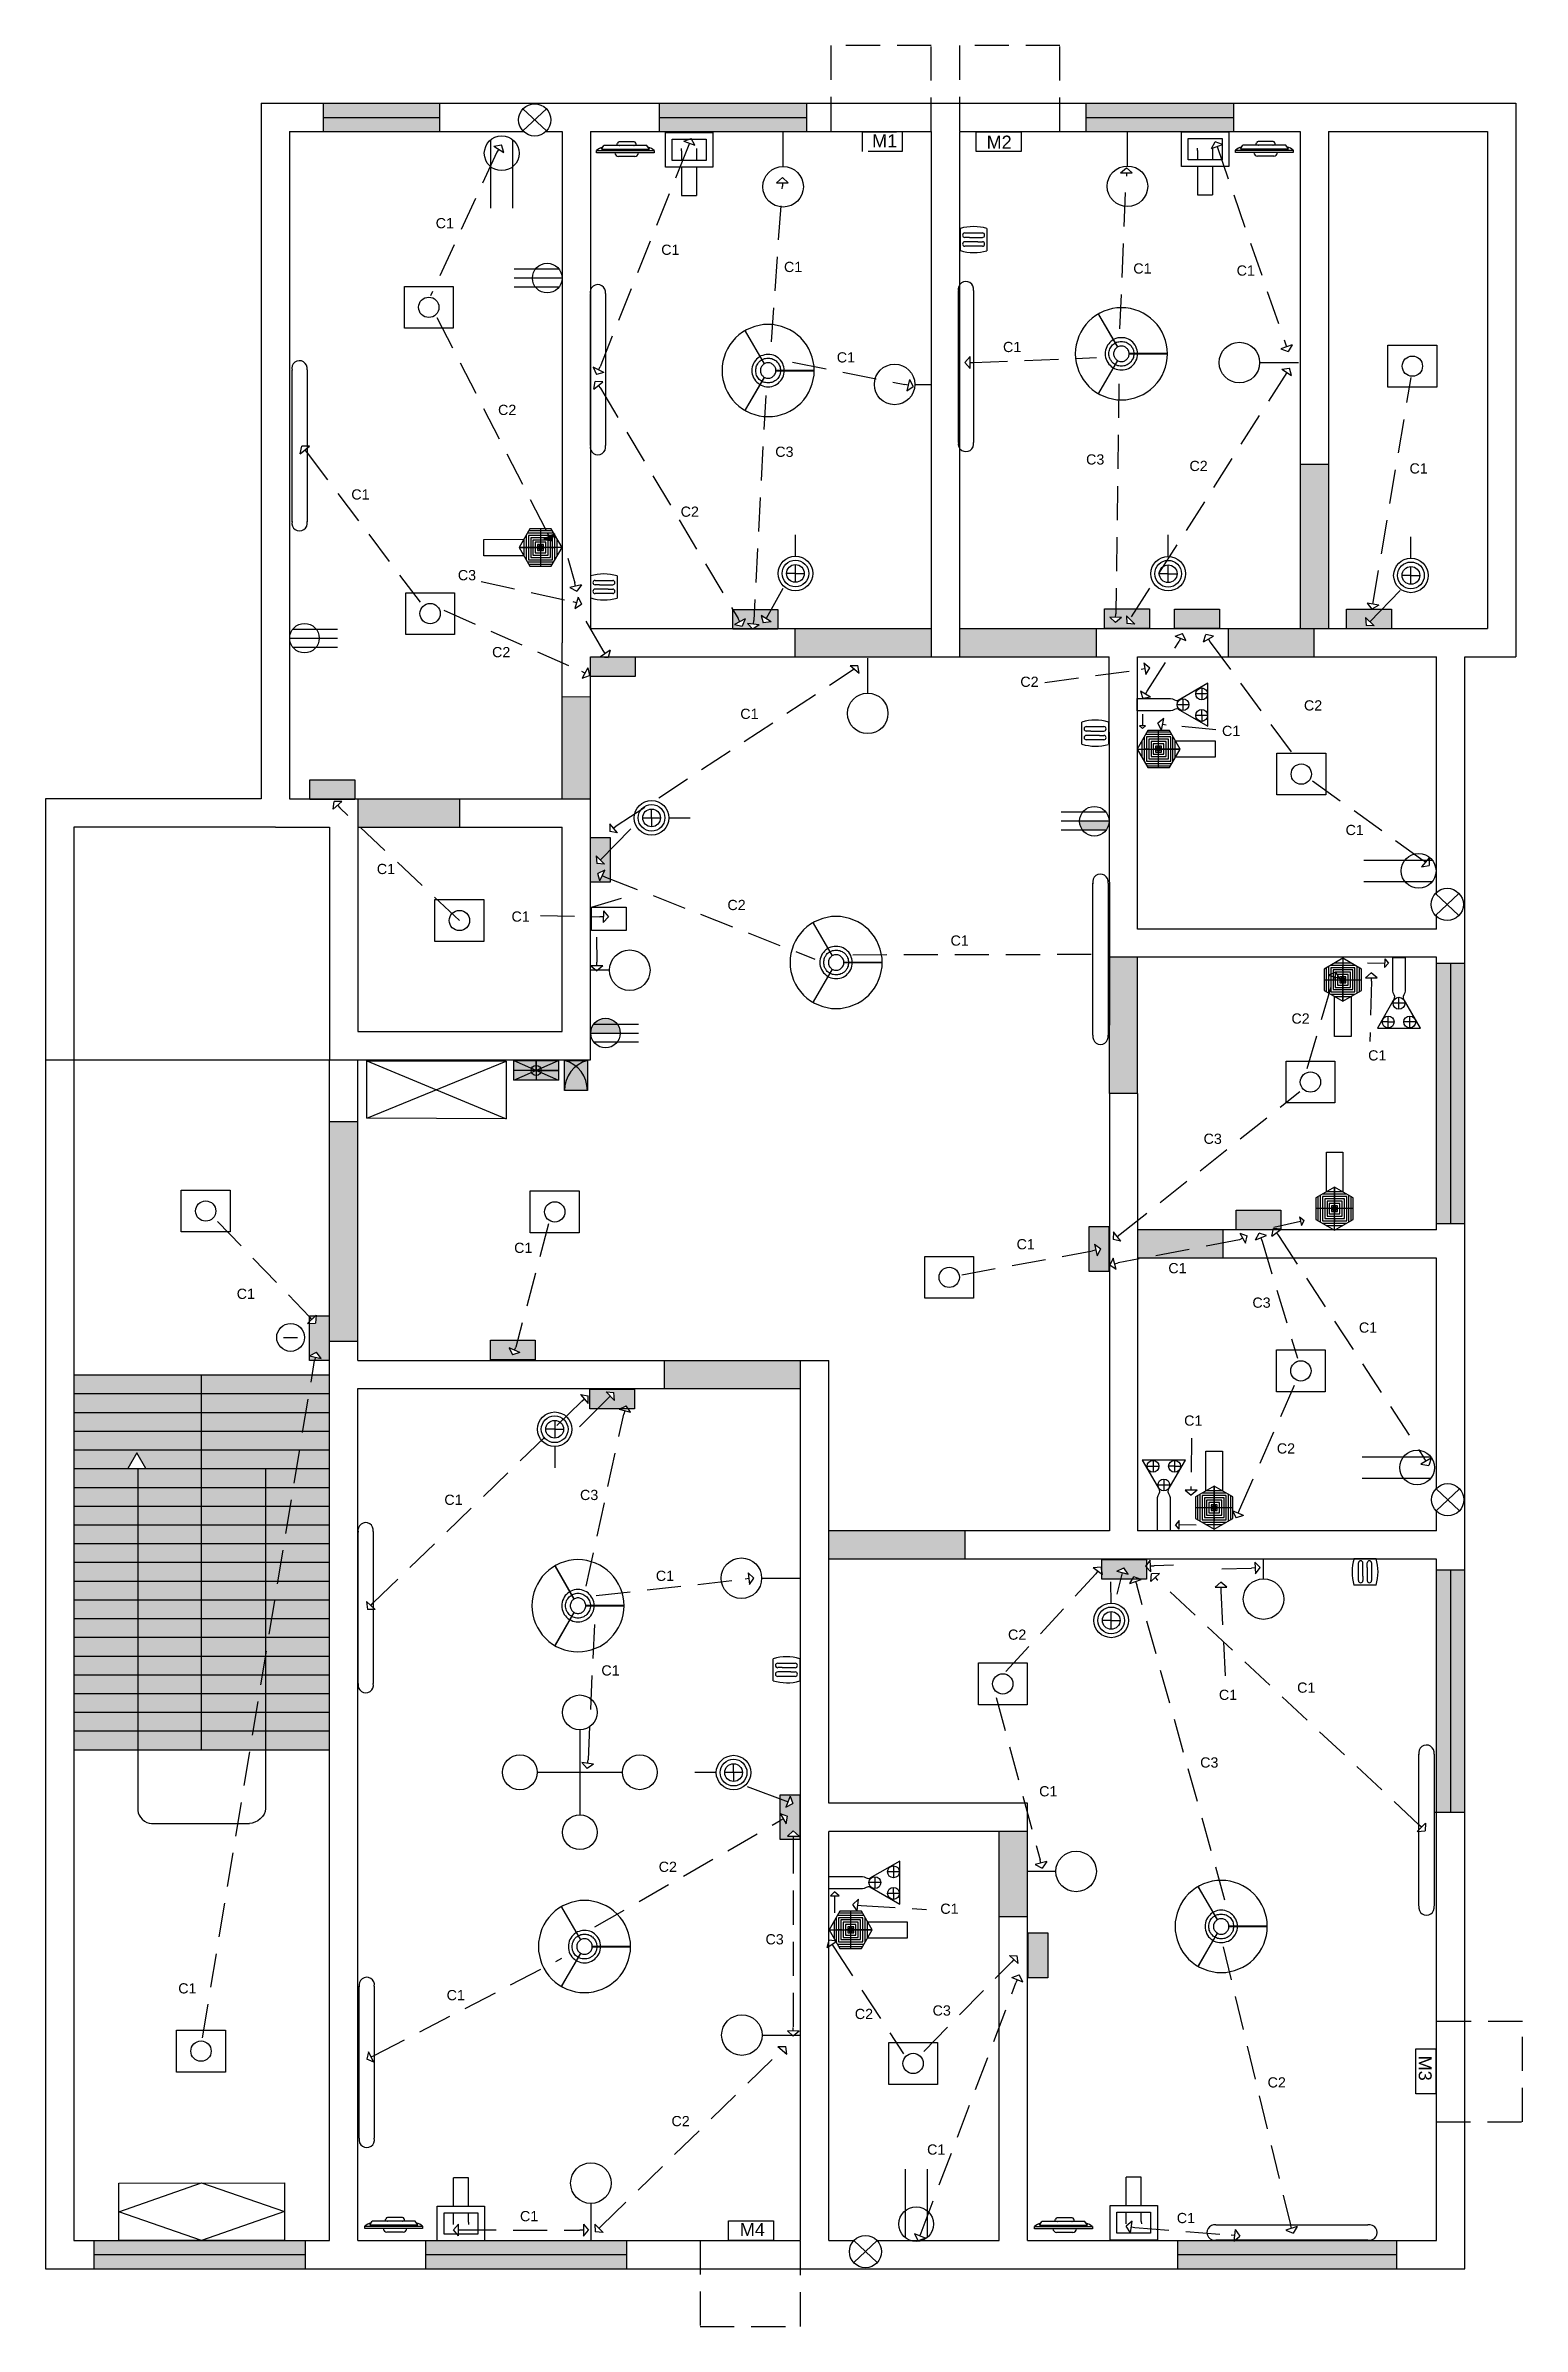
# Model space of a CAD drawing. Header units: feet. Extents: x 388 to 448, y -18 to 246.
# Drawn here: x 397 to 440.4, y 179.4 to 246.4 of the extents above; entities that cross this region are included whole.
import ezdxf

# ---------------------------------------------------------------- set-up
doc = ezdxf.new("R2010")
doc.units = ezdxf.units.FT
doc.header["$MEASUREMENT"] = 0
doc.linetypes.add('CENTER2', pattern=[1.125, 0.75, -0.125, 0.125, -0.125])
doc.linetypes.add('DASHEDX2', pattern=[1.5, 1, -0.5])
doc.styles.get("Standard").update_dxf_attribs({"font": 'arial.ttf'})

msp = doc.modelspace()

# ---------------------------------------------------------------- texts
at = {"color": 3, "linetype": 'DASHEDX2', "char_height": 0.38, "attachment_point": 1}
for s, width, insert in [('M1', 7.86322, (421.274, 243.751)), ('M2', 6.42483, (424.634, 243.714)), ('M4', 4.69875, (417.391, 182.447))]:
    msp.add_mtext_dynamic_manual_height_columns(s, width=width, gutter_width=1, heights=[0], dxfattribs=dict(at, insert=insert))
at = {"linetype": 'DASHEDX2', "char_height": 0.3, "attachment_point": 1}
for s, width, insert in [('C1', 7.73742, (408.466, 241.295)), ('C1', 7.73742, (415.086, 240.515)), ('C1', 7.73742, (418.688, 240.011)), ('C1', 7.73742, (428.94, 239.966)), ('C1', 7.73742, (431.974, 239.905)), ('C1', 7.73742, (425.117, 237.661)), ('C1', 7.73742, (420.238, 237.356)), ('C2', 5.06801, (410.296, 235.815)), ('C3', 7.46661, (418.432, 234.586)), ('C3', 7.46661, (427.555, 234.361)), ('C2', 5.06801, (430.588, 234.17)), ('C1', 7.73742, (437.048, 234.097)), ('C1', 7.73742, (405.99, 233.333)), ('C2', 5.06801, (415.655, 232.828)), ('C3', 7.46661, (409.116, 230.965)), ('C2', 5.06801, (410.121, 228.705)), ('C2', 5.06801, (425.625, 227.835)), ('C2', 5.06801, (433.949, 227.142)), ('C1', 7.73742, (417.406, 226.894)), ('C1', 7.73742, (431.544, 226.394)), ('C1', 7.73742, (435.171, 223.486)), ('C1', 7.73742, (406.738, 222.341)), ('C1', 7.73742, (410.691, 220.945)), ('C2', 5.06801, (417.028, 221.284)), ('C1', 7.73742, (423.577, 220.24)), ('C2', 5.06801, (433.582, 217.952)), ('C1', 7.73742, (435.832, 216.87)), ('C3', 7.46661, (431.003, 214.423)), ('C1', 7.73742, (410.768, 211.222)), ('C1', 7.73742, (425.515, 211.328)), ('C1', 7.73742, (429.969, 210.625)), ('C1', 7.73742, (402.626, 209.872)), ('C3', 7.46661, (432.436, 209.613)), ('C1', 7.73742, (435.561, 208.882)), ('C1', 7.73742, (430.432, 206.152)), ('C2', 5.06801, (433.153, 205.334)), ('C1', 7.73742, (408.72, 203.827)), ('C3', 7.46661, (412.702, 203.969)), ('C1', 7.73742, (414.927, 201.596)), ('C2', 5.06801, (425.263, 199.869)), ('C1', 7.73742, (413.328, 198.819)), ('C1', 7.73742, (433.749, 198.314)), ('C1', 7.73742, (431.453, 198.103)), ('C3', 7.46661, (430.903, 196.118)), ('C1', 7.73742, (426.177, 195.272)), ('C2', 5.06801, (415.011, 193.055)), ('C1', 7.73742, (423.276, 191.825)), ('C3', 7.46661, (418.146, 190.928)), ('C1', 7.73742, (400.91, 189.488)), ('C1', 7.73742, (408.787, 189.289)), ('C3', 7.46661, (423.05, 188.838)), ('C2', 5.06801, (420.767, 188.737)), ('C2', 5.06801, (432.882, 186.728)), ('C2', 5.06801, (415.386, 185.592)), ('C1', 7.73742, (422.888, 184.757)), ('C1', 7.73742, (410.94, 182.802)), ('C1', 7.73742, (430.217, 182.747))]:
    msp.add_mtext_dynamic_manual_height_columns(s, width=width, gutter_width=1, heights=[0], dxfattribs=dict(at, insert=insert))
at = {"color": 3, "linetype": 'DASHEDX2', "insert": (437.698, 187.363), "char_height": 0.38, "attachment_point": 1, "rotation": 270}
msp.add_mtext_dynamic_manual_height_columns('M3', width=7.76733, gutter_width=1, heights=[0], dxfattribs=at)

# ---------------------------------------------------------------- blocks, each defined once
blk = doc.blocks.new('FRISBI_PL')
for points in [[(-29.6, -2.9), (-29.1, -5.8), (-28.4, -8.6), (-27.4, -11.4), (-26.2, -14), (-24.7, -16.5), (-23, -18.8), (-21, -21), (-18.8, -23), (-16.5, -24.7), (-14, -26.2), (-11.4, -27.4), (-8.6, -28.4), (-5.8, -29.1), (-2.9, -29.6), (0, -29.7), (2.9, -29.6), (5.8, -29.1), (8.6, -28.4), (11.4, -27.4), (14, -26.2), (16.5, -24.7), (18.8, -23), (21, -21), (23, -18.8), (24.7, -16.5), (26.2, -14), (27.4, -11.4), (28.4, -8.6), (29.1, -5.8), (29.6, -2.9), (29.7, 0), (29.6, 2.9), (29.1, 5.8), (28.4, 8.6), (27.4, 11.4), (26.2, 14), (24.7, 16.5), (23, 18.8), (21, 21), (18.8, 23), (16.5, 24.7), (14, 26.2), (11.4, 27.4), (8.6, 28.4), (5.8, 29.1), (2.9, 29.6), (0, 29.7), (-2.9, 29.6), (-5.8, 29.1), (-8.6, 28.4), (-11.4, 27.4), (-14, 26.2), (-16.5, 24.7), (-18.8, 23), (-21, 21), (-23, 18.8), (-24.7, 16.5), (-26.2, 14), (-27.4, 11.4), (-28.4, 8.6), (-29.1, 5.8), (-29.6, 2.9), (-29.7, 0)], [(-5, 0), (-5, -0.6), (-4.9, -1.1), (-4.7, -1.7), (-4.5, -2.2), (-4.2, -2.7), (-3.9, -3.1), (-3.5, -3.5), (-3.1, -3.9), (-2.7, -4.2), (-2.2, -4.5), (-1.7, -4.7), (-1.1, -4.9), (-0.6, -5), (0, -5), (0.6, -5), (1.1, -4.9), (1.7, -4.7), (2.2, -4.5), (2.7, -4.2), (3.1, -3.9), (3.5, -3.5), (3.9, -3.1), (4.2, -2.7), (4.5, -2.2), (4.7, -1.7), (4.9, -1.1), (5, -0.6), (5, 0), (5, 0.6), (4.9, 1.1), (4.7, 1.7), (4.5, 2.2), (4.2, 2.7), (3.9, 3.1), (3.5, 3.5), (3.1, 3.9), (2.7, 4.2), (2.2, 4.5), (1.7, 4.7), (1.1, 4.9), (0.6, 5), (0, 5), (-0.6, 5), (-1.1, 4.9), (-1.7, 4.7), (-2.2, 4.5), (-2.7, 4.2), (-3.1, 3.9), (-3.5, 3.5), (-3.9, 3.1), (-4.2, 2.7), (-4.5, 2.2), (-4.7, 1.7), (-4.9, 1.1), (-5, 0.6)]]:
    blk.add_lwpolyline(points, close=True)
for points in [[(-2.4, 4.4), (-14.6, 25.4), (-14.6, 25.4), (-14.6, 25.4), (-14.6, 25.4), (-14.6, 25.4), (-14.6, 25.5), (-14.6, 25.5), (-14.7, 25.4), (-14.7, 25.4), (-14.7, 25.4), (-14.7, 25.4), (-14.7, 25.4), (-14.7, 25.4), (-14.7, 25.4), (-14.7, 25.4), (-14.7, 25.4), (-14.7, 25.3), (-14.7, 25.3), (-14.7, 25.3), (-2.6, 4.3)], [(-5.3, 9), (-5.6, 8.8), (-6.6, 8.1), (-7.4, 7.3), (-8.2, 6.5), (-8.9, 5.5), (-9.4, 4.5), (-9.9, 3.4), (-10.2, 2.3), (-10.4, 1.1)], [(-10.4, 1.1), (-10.4, -0.1), (-10.4, -1.2), (-10.2, -2.4), (-9.8, -3.5), (-9.4, -4.6), (-8.8, -5.6), (-8.1, -6.6), (-7.3, -7.4), (-6.5, -8.2), (-5.5, -8.9), (-5.3, -9)], [(-8, 0), (-8, 0.8), (-7.8, 1.6), (-7.7, 2.3), (-7.4, 3.1), (-7.1, 3.8), (-6.6, 4.4), (-6.2, 5.1), (-5.7, 5.7), (-5.1, 6.2), (-4.4, 6.6), (-4.1, 6.9)], [(-4.1, -6.9), (-4.4, -6.6), (-5.1, -6.2), (-5.7, -5.7), (-6.2, -5.1), (-6.6, -4.4), (-7.1, -3.8), (-7.4, -3.1), (-7.7, -2.3), (-7.8, -1.6), (-8, -0.8), (-8, 0)], [(10.4, 0.1), (10.4, 1.2), (10.2, 2.4), (9.8, 3.5), (9.4, 4.6), (8.8, 5.6), (8.1, 6.6), (7.3, 7.4), (6.5, 8.2), (5.5, 8.9), (4.5, 9.4), (3.4, 9.9), (2.3, 10.2), (1.1, 10.4), (-0.1, 10.4), (-1.2, 10.4), (-2.4, 10.2), (-3.5, 9.8), (-4.6, 9.4), (-5.1, 9.1)], [(-3.9, 7), (-3.8, 7.1), (-3.1, 7.4), (-2.3, 7.7), (-1.6, 7.8), (-0.8, 8), (0, 8), (0.8, 8), (1.6, 7.8), (2.3, 7.7), (3.1, 7.4), (3.8, 7.1), (4.4, 6.6), (5.1, 6.2), (5.7, 5.7), (6.2, 5.1), (6.6, 4.4), (7.1, 3.8), (7.4, 3.1), (7.7, 2.3), (7.8, 1.6), (8, 0.8), (8, 0.1)], [(5, -0.1), (29.3, -0.1), (29.3, -0.1), (29.3, -0.1), (29.3, -0.1), (29.3, -0.1), (29.4, -0.1), (29.4, -0.1), (29.4, 0), (29.4, 0), (29.4, 0), (29.4, 0), (29.4, 0), (29.4, 0.1), (29.4, 0.1), (29.3, 0.1), (29.3, 0.1), (29.3, 0.1), (29.3, 0.1), (29.3, 0.1), (5, 0.1)], [(-2.6, -4.3), (-14.7, -25.3), (-14.7, -25.3), (-14.7, -25.3), (-14.7, -25.4), (-14.7, -25.4), (-14.7, -25.4), (-14.7, -25.4), (-14.7, -25.4), (-14.7, -25.4), (-14.7, -25.4), (-14.7, -25.4), (-14.7, -25.4), (-14.6, -25.5), (-14.6, -25.5), (-14.6, -25.4), (-14.6, -25.4), (-14.6, -25.4), (-14.6, -25.4), (-14.6, -25.4), (-2.4, -4.4)], [(-5.1, -9.1), (-4.5, -9.4), (-3.4, -9.9), (-2.3, -10.2), (-1.1, -10.4), (0.1, -10.4), (1.2, -10.4), (2.4, -10.2), (3.5, -9.8), (4.6, -9.4), (5.6, -8.8), (6.6, -8.1), (7.4, -7.3), (8.2, -6.5), (8.9, -5.5), (9.4, -4.5), (9.9, -3.4), (10.2, -2.3), (10.4, -1.1), (10.4, -0.1)], [(8, -0.1), (8, -0.8), (7.8, -1.6), (7.7, -2.3), (7.4, -3.1), (7.1, -3.8), (6.6, -4.4), (6.2, -5.1), (5.7, -5.7), (5.1, -6.2), (4.4, -6.6), (3.8, -7.1), (3.1, -7.4), (2.3, -7.7), (1.6, -7.8), (0.8, -8), (0, -8), (-0.8, -8), (-1.6, -7.8), (-2.3, -7.7), (-3.1, -7.4), (-3.8, -7.1), (-3.9, -7)]]:
    blk.add_lwpolyline(points)
blk = doc.blocks.new('Tv 05_top_cad-block.com')
at = {"color": 0, "lineweight": -2}
blk.add_line((276, -50), (-311, -50), dxfattribs=at)
for points in [[(101, 0), (-101, 0)], [(-345, -100), (-311, -50)], [(-345, -100), (311, -100)], [(-134, -50), (-126, -18)], [(110, -200), (-110, -200)], [(134, -50), (126, -18)], [(311, -100), (276, -50)]]:
    blk.add_lwpolyline(points, dxfattribs=at)
blk.add_lwpolyline([(-412, -120), (378, -120), (378, -150), (-412, -150)], close=True, dxfattribs=at)
for centre, radius, start, end in [((-101, -25), 25, 90, 164.7609), ((101, -25), 25, 15.2391, 90), ((-285, -257), 187, 103.3665, 132.9123), ((-110, -150), 50, 180, 270), ((-101, -25), 25, 266.5195, 273.4805), ((101, -25), 25, 266.5195, 273.4805), ((110, -150), 50, 270, 0), ((250, -257), 187, 47.0877, 76.6335)]:
    blk.add_arc(centre, radius, start, end, dxfattribs=at)
blk = doc.blocks.new('*U21')
at = {"color": 0, "linetype": 'CENTER2', "transparency": 16777216}
blk.add_line((0, 0.539), (0, -0.539), dxfattribs=at)
blk = doc.blocks.new('*U22')
at = {"color": 0, "linetype": 'CENTER2', "transparency": 16777216}
blk.add_line((0, 0.539), (0, -0.539), dxfattribs=at)
blk = doc.blocks.new('*U23')
at = {"color": 0, "linetype": 'CENTER2', "transparency": 16777216}
blk.add_line((0.539, 0), (-0.539, 0), dxfattribs=at)
blk = doc.blocks.new('*U18')
at = {"color": 0, "linetype": 'CENTER2', "transparency": 16777216}
blk.add_line((0, -0.539), (0, 0.539), dxfattribs=at)
blk = doc.blocks.new('*U19')
at = {"color": 0, "linetype": 'CENTER2', "transparency": 16777216}
blk.add_line((0.539, 0), (-0.539, 0), dxfattribs=at)
blk = doc.blocks.new('*U20')
at = {"color": 0, "linetype": 'CENTER2', "transparency": 16777216}
blk.add_line((-0.539, 0), (0.539, 0), dxfattribs=at)

# ---------------------------------------------------------------- hatches: boundary and pattern name
at = {"linetype": 'Continuous', "true_color": 0x58ba48}
h = msp.add_hatch(color=85, dxfattribs=at)
h.dxf.hatch_style = 1
h.paths.add_polyline_path([(438.667, 201.621), (438.252, 201.621), (438.252, 194.503), (438.667, 194.503)])
h.paths.add_polyline_path([(438.252, 201.621), (437.837, 201.621), (437.837, 194.503), (438.252, 194.503)])
h.paths.add_polyline_path([(436.67, 181.939), (430.242, 181.939), (430.242, 181.524), (436.67, 181.524)])
h.paths.add_polyline_path([(436.67, 181.524), (430.242, 181.524), (430.242, 181.109), (436.67, 181.109)])
h.paths.add_polyline_path([(404.633, 181.939), (401.597, 181.939), (399.168, 181.937), (399.168, 181.939), (398.435, 181.939), (398.435, 181.523), (404.633, 181.526)])
h.paths.add_polyline_path([(404.633, 181.526), (398.435, 181.523), (398.435, 181.109), (404.633, 181.109)])
h.paths.add_polyline_path([(414.069, 181.939), (409.903, 181.939), (409.903, 181.929), (408.514, 181.929), (408.164, 181.93), (408.164, 181.524), (414.069, 181.524)])
h.paths.add_polyline_path([(414.069, 181.524), (408.164, 181.524), (408.164, 181.109), (414.069, 181.109)])
h.paths.add_polyline_path([(408.582, 244.663), (405.165, 244.663), (405.165, 244.248), (408.582, 244.248)])
h.paths.add_polyline_path([(408.582, 244.248), (405.165, 244.248), (405.165, 243.833), (408.582, 243.833)])
h.paths.add_polyline_path([(419.353, 244.663), (415.032, 244.663), (415.032, 244.248), (419.353, 244.248)])
h.paths.add_polyline_path([(419.353, 244.248), (415.032, 244.248), (415.032, 243.833), (419.353, 243.833)])
h.paths.add_polyline_path([(431.892, 244.663), (427.553, 244.663), (427.553, 244.248), (431.892, 244.248)])
h.paths.add_polyline_path([(431.892, 244.248), (427.553, 244.248), (427.553, 243.833), (431.892, 243.833)])
h.paths.add_polyline_path([(438.667, 219.418), (438.252, 219.418), (438.252, 211.777), (438.667, 211.777)])
h.paths.add_polyline_path([(438.252, 219.418), (437.837, 219.418), (437.837, 211.777), (438.252, 211.777)])
at = {"linetype": 'Continuous', "true_color": 0x939598}
h = msp.add_hatch(color=252, dxfattribs=at)
h.dxf.hatch_style = 1
h.paths.add_polyline_path([(433.837, 229.247), (434.667, 229.247), (434.667, 234.064), (433.837, 234.064)])
h.paths.add_polyline_path([(431.739, 229.247), (431.739, 228.417), (434.252, 228.417), (434.252, 229.247)])
at = {"linetype": 'DASHEDX2', "true_color": 0x000000}
h = msp.add_hatch(color=18, dxfattribs=at)
h.dxf.hatch_style = 1
h.paths.add_polyline_path([(411.898, 231.98), (411.848, 231.98), (411.704, 231.913), (411.831, 231.913), (411.831, 231.826), (411.855, 231.819), (411.898, 231.914)])
h.paths.add_polyline_path([(411.945, 232.019), (411.942, 232.024), (411.848, 231.98), (411.898, 231.98), (411.898, 231.914)])
h.paths.add_polyline_path([(411.831, 231.913), (411.704, 231.913), (411.635, 231.88), (411.76, 231.845), (411.764, 231.845), (411.764, 231.845), (411.831, 231.826)])
at = {"linetype": 'DASHEDX2'}
h = msp.add_hatch(color=8, dxfattribs=at)
h.dxf.hatch_style = 1
h.paths.add_polyline_path([(431.466, 229.821), (430.15, 229.821), (430.15, 229.247), (431.466, 229.247)])
h.paths.add_polyline_path([(429.411, 229.825), (429.027, 229.825), (428.836, 229.525), (428.982, 229.379), (428.754, 229.396), (428.738, 229.624), (428.836, 229.525), (429.027, 229.825), (428.427, 229.825), (428.425, 229.679), (428.422, 229.576), (428.595, 229.571), (428.417, 229.427), (428.249, 229.581), (428.422, 229.576), (428.425, 229.679), (428.427, 229.825), (428.095, 229.825), (428.095, 229.247), (429.411, 229.247)])
h.paths.add_polyline_path([(435.76, 229.569), (435.883, 229.446), (436.242, 229.816), (435.202, 229.816), (435.202, 229.247), (436.518, 229.247), (436.518, 229.816), (436.242, 229.816), (435.883, 229.446), (436.005, 229.323), (435.777, 229.341)])
h.paths.add_polyline_path([(417.819, 229.809), (417.188, 229.809), (417.188, 229.801), (417.344, 229.54), (417.391, 229.449), (417.545, 229.528), (417.46, 229.316), (417.237, 229.369), (417.391, 229.449), (417.344, 229.54), (417.188, 229.801), (417.188, 229.247), (417.76, 229.247), (417.619, 229.397), (417.791, 229.379), (417.802, 229.482)])
h.paths.add_polyline_path([(414.323, 228.417), (413.534, 228.417), (413.527, 228.394), (413.464, 228.4), (413.232, 227.84), (414.323, 227.84)])
h.paths.add_polyline_path([(413.464, 228.4), (413.309, 228.417), (413.007, 228.417), (413.007, 227.84), (413.232, 227.84)])
h.paths.add_polyline_path([(426.428, 190.967), (425.851, 190.967), (425.851, 189.651), (426.428, 189.651)])
h.paths.add_polyline_path([(419.156, 195.022), (418.578, 195.022), (418.578, 194.9), (418.807, 194.816), (418.87, 194.978), (418.946, 194.762), (418.745, 194.655), (418.807, 194.816), (418.578, 194.9), (418.578, 194.464), (418.794, 194.395), (418.756, 194.169), (418.666, 194.317), (418.578, 194.263), (418.578, 193.706), (418.961, 193.706), (418.961, 193.809), (418.788, 193.809), (418.961, 193.958), (419.135, 193.809), (418.961, 193.809), (418.961, 193.706), (419.156, 193.706)])
h.paths.add_polyline_path([(400.814, 189.019), (401.5, 189.019), (401.5, 189.637), (400.814, 189.637)], flags=9)
h = msp.add_hatch(color=8, dxfattribs=at)
h.dxf.hatch_style = 1
h.paths.add_polyline_path([(405.339, 209.077), (404.956, 209.077), (404.936, 208.864), (404.761, 208.855), (404.761, 207.904), (404.767, 207.902), (404.97, 208.006), (405.103, 207.82), (404.935, 207.861), (404.911, 207.761), (405.339, 207.761)])
h.paths.add_polyline_path([(411.389, 208.362), (410.873, 208.362), (410.82, 208.161), (410.78, 208.066), (410.94, 207.999), (410.723, 207.928), (410.62, 208.132), (410.78, 208.066), (410.82, 208.161), (410.873, 208.362), (410.073, 208.362), (410.073, 207.784), (411.389, 207.784)])
h.paths.add_polyline_path([(406.092, 224.804), (404.776, 224.804), (404.776, 224.247), (406.092, 224.247)])
h.paths.add_polyline_path([(418.504, 229.809), (418.311, 229.809), (418.161, 229.539), (418.308, 229.448), (418.082, 229.413), (418.014, 229.631), (418.161, 229.539), (418.311, 229.809), (417.819, 229.809), (417.802, 229.482), (417.791, 229.379), (417.964, 229.361), (417.8, 229.247), (418.504, 229.247)])
h.paths.add_polyline_path([(414.304, 206.919), (412.988, 206.919), (412.988, 206.342), (413.21, 206.342), (413.591, 206.718), (413.471, 206.843), (413.698, 206.821), (413.711, 206.593), (413.591, 206.718), (413.21, 206.342), (413.857, 206.342), (414.058, 206.435), (414.12, 206.342), (414.304, 206.342)])
h.paths.add_polyline_path([(433.273, 212.179), (431.957, 212.179), (431.957, 211.602), (433.047, 211.602), (433.054, 211.635), (433.273, 211.62)])
at = {"linetype": 'Continuous', "true_color": 0x939598}
h = msp.add_hatch(color=252, dxfattribs=at)
h.dxf.hatch_style = 1
h.paths.add_polyline_path([(427.851, 228.417), (427.851, 229.247), (423.837, 229.247), (423.837, 228.417)])
h.paths.add_polyline_path([(419.006, 229.247), (419.006, 228.417), (423.007, 228.417), (423.007, 229.247)])
at = {"linetype": 'Continuous'}
h = msp.add_hatch(color=8, dxfattribs=at)
h.dxf.hatch_style = 1
h.paths.add_polyline_path([(413.007, 228.417), (413.007, 227.84), (414.323, 227.84), (414.323, 228.417)])
at = {"linetype": 'DASHEDX2'}
h = msp.add_hatch(color=8, dxfattribs=at)
h.dxf.hatch_style = 1
h.paths.add_polyline_path([(414.323, 228.417), (413.534, 228.417), (413.527, 228.394), (413.309, 228.417), (413.007, 228.417), (413.007, 227.84), (414.323, 227.84)])
at = {"linetype": 'Continuous', "true_color": 0x939598}
h = msp.add_hatch(color=252, dxfattribs=at)
h.dxf.hatch_style = 1
h.paths.add_polyline_path([(412.177, 224.247), (413.007, 224.247), (413.007, 227.255), (412.177, 227.247)])
h.paths.add_polyline_path([(409.178, 223.417), (409.178, 224.247), (406.177, 224.247), (406.177, 223.417)])
at = {"linetype": 'DASHEDX2', "true_color": 0x000000}
h = msp.add_hatch(color=18, dxfattribs=at)
h.dxf.hatch_style = 1
h.paths.add_polyline_path([(428.232, 223.592), (427.363, 223.592, 0.163179), (427.45, 223.33), (428.144, 223.33, 0.163179)])
at = {"linetype": 'DASHEDX2'}
h = msp.add_hatch(color=8, dxfattribs=at)
h.dxf.hatch_style = 1
h.paths.add_polyline_path([(413.589, 223.118), (413.012, 223.118), (413.012, 221.802), (413.589, 221.802), (413.589, 221.9), (413.449, 221.955), (413.356, 221.999), (413.281, 221.843), (413.221, 222.063), (413.431, 222.155), (413.356, 221.999), (413.449, 221.955), (413.589, 221.9), (413.589, 222.754), (413.3, 222.456), (413.422, 222.333), (413.194, 222.351), (413.177, 222.579), (413.3, 222.456), (413.589, 222.754)])
at = {"linetype": 'DASHEDX2', "true_color": 0x939598}
h = msp.add_hatch(color=252, dxfattribs=at)
h.dxf.hatch_style = 1
h.paths.add_polyline_path([(425.837, 193.939), (425.007, 193.939), (425.007, 191.438), (425.837, 191.438)])
h.paths.add_polyline_path([(429.067, 219.599), (428.254, 219.599), (428.237, 215.598), (429.067, 215.598)])
at = {"linetype": 'DASHEDX2', "true_color": 0x000000}
h = msp.add_hatch(color=18, dxfattribs=at)
h.dxf.hatch_style = 1
h.paths.add_polyline_path([(413.797, 217.637), (413.104, 217.637, 0.163179), (413.016, 217.375), (413.885, 217.375, 0.163179)])
h.paths.add_polyline_path([(413.104, 217.637), (413.797, 217.637, 0.497807)])
at = {"linetype": 'Continuous', "true_color": 0x727430}
h = msp.add_hatch(color=67, dxfattribs=at)
h.dxf.hatch_style = 1
h.paths.add_polyline_path([(411.413, 216.568), (410.755, 216.568), (411.277, 216.339, -0.297702), (411.413, 216.427)])
h.paths.add_polyline_path([(412.071, 216.568), (411.548, 216.339, -0.103722), (411.561, 216.279), (412.071, 216.279)])
h.paths.add_polyline_path([(412.071, 216.568), (411.413, 216.568), (411.413, 216.427, -0.297702), (411.548, 216.339)])
h.paths.add_polyline_path([(411.548, 216.22, -0.297702), (411.413, 216.131), (411.413, 215.991), (412.071, 215.991)])
h.paths.add_polyline_path([(412.071, 216.279), (411.561, 216.279, -0.103722), (411.548, 216.22), (412.071, 215.991)])
h.paths.add_polyline_path([(411.413, 216.131, -0.297702), (411.277, 216.22), (410.755, 215.991), (411.413, 215.991)])
h.paths.add_polyline_path([(411.277, 216.22, -0.103722), (411.264, 216.279), (410.755, 216.279), (410.755, 215.991)])
h.paths.add_polyline_path([(410.755, 216.568), (410.755, 216.279), (411.264, 216.279, -0.103722), (411.277, 216.339)])
h.paths.add_polyline_path([(411.413, 216.427), (411.413, 216.279), (411.548, 216.339, 0.297702)])
h.paths.add_polyline_path([(411.561, 216.279), (411.413, 216.279), (411.548, 216.22, 0.103722)])
h.paths.add_polyline_path([(411.548, 216.339), (411.413, 216.279), (411.561, 216.279, 0.103722)])
h.paths.add_polyline_path([(411.413, 216.427, 0.297702), (411.277, 216.339), (411.413, 216.279)])
h.paths.add_polyline_path([(411.277, 216.339, 0.103722), (411.264, 216.279), (411.413, 216.279)])
h.paths.add_polyline_path([(411.413, 216.279), (411.264, 216.279, 0.103722), (411.277, 216.22)])
h.paths.add_polyline_path([(411.413, 216.279), (411.277, 216.22, 0.297702), (411.413, 216.131)])
h.paths.add_polyline_path([(411.548, 216.22), (411.413, 216.279), (411.413, 216.131, 0.297702)])
at = {"linetype": 'Continuous', "true_color": 0x7aafdf}
h = msp.add_hatch(color=143, dxfattribs=at)
h.dxf.hatch_style = 1
h.paths.add_polyline_path([(412.582, 216.398, 0.104018), (412.246, 216.574), (412.246, 215.688, -0.224337)])
h.paths.add_polyline_path([(412.582, 216.398, 0.224337), (412.246, 215.688), (412.918, 215.688, 0.224337)])
h.paths.add_polyline_path([(412.918, 216.574, 0.104018), (412.582, 216.398, -0.224337), (412.918, 215.688)])
h.paths.add_polyline_path([(412.918, 216.574), (412.246, 216.574, -0.104018), (412.582, 216.398, -0.104018)])
at = {"linetype": 'Continuous', "true_color": 0x939598}
h = msp.add_hatch(color=252, dxfattribs=at)
h.dxf.hatch_style = 1
h.paths.add_polyline_path([(405.347, 208.336), (406.177, 208.336), (406.177, 214.769), (405.347, 214.769)])
at = {"linetype": 'DASHEDX2'}
h = msp.add_hatch(color=8, dxfattribs=at)
h.dxf.hatch_style = 1
h.paths.add_polyline_path([(429.332, 201.691), (429.297, 201.729), (429.332, 201.774), (429.332, 201.924), (428.016, 201.924), (428.016, 201.599), (428.04, 201.483), (428.016, 201.501), (428.016, 201.347), (428.576, 201.347), (428.622, 201.536), (428.455, 201.581), (428.661, 201.68), (428.79, 201.492), (428.622, 201.536), (428.576, 201.347), (428.916, 201.347), (428.958, 201.42), (429.141, 201.347), (429.332, 201.347)])
h.paths.add_polyline_path([(428.224, 211.697), (427.646, 211.697), (427.646, 210.965), (427.74, 210.982), (427.84, 211.006), (427.799, 211.175), (427.985, 211.041), (427.88, 210.838), (427.84, 211.006), (427.74, 210.982), (427.646, 210.965), (427.646, 210.381), (428.224, 210.381)])
at = {"linetype": 'Continuous', "true_color": 0x939598}
h = msp.add_hatch(color=252, dxfattribs=at)
h.dxf.hatch_style = 1
h.paths.add_polyline_path([(431.575, 210.769), (431.575, 211.599), (429.067, 211.599), (429.067, 210.769)])
at = {"linetype": 'DASHEDX2'}
h = msp.add_hatch(color=8, dxfattribs=at)
h.dxf.hatch_style = 1
h.paths.add_polyline_path([(404.935, 207.861), (404.767, 207.902), (404.97, 208.006), (405.103, 207.82), (404.935, 207.861), (404.911, 207.761), (405.339, 207.761), (405.339, 209.077), (404.956, 209.077), (404.936, 208.864), (404.761, 208.855), (404.761, 207.761), (404.911, 207.761)])
h.paths.add_polyline_path([(404.943, 209.077), (404.761, 209.077), (404.761, 209.047), (404.832, 208.972)], flags=17)
h.paths.add_polyline_path([(404.761, 209.047), (404.761, 208.904), (404.832, 208.972)], flags=17)
at = {"linetype": 'Continuous', "true_color": 0x939598}
h = msp.add_hatch(color=252, dxfattribs=at)
h.dxf.hatch_style = 1
h.paths.add_polyline_path([(419.177, 206.939), (419.177, 207.769), (415.176, 207.769), (415.176, 206.939)])
at = {"linetype": 'Continuous', "true_color": 0x87a68b}
h = msp.add_hatch(color=252, dxfattribs=at)
h.dxf.hatch_style = 1
h.paths.add_polyline_path([(405.347, 204.042), (403.472, 204.042), (403.472, 203.492), (405.347, 203.492)])
h.paths.add_polyline_path([(403.472, 204.042), (401.597, 204.042), (401.597, 203.492), (403.472, 203.492)])
h.paths.add_polyline_path([(401.597, 207.342), (397.847, 207.342), (397.847, 206.792), (401.597, 206.792)])
h.paths.add_polyline_path([(405.347, 207.342), (401.597, 207.342), (401.597, 206.792), (405.347, 206.792)])
h.paths.add_polyline_path([(405.347, 206.792), (401.597, 206.792), (401.597, 206.242), (405.347, 206.242)])
h.paths.add_polyline_path([(401.597, 206.792), (397.847, 206.792), (397.847, 206.242), (401.597, 206.242)])
h.paths.add_polyline_path([(401.597, 206.242), (397.847, 206.242), (397.847, 205.692), (401.597, 205.692)])
h.paths.add_polyline_path([(405.347, 206.242), (401.597, 206.242), (401.597, 205.692), (405.347, 205.692)])
h.paths.add_polyline_path([(401.597, 205.142), (397.847, 205.142), (397.847, 204.592), (399.428, 204.592), (399.697, 205.059), (399.966, 204.592), (401.597, 204.592)])
h.paths.add_polyline_path([(399.722, 196.892), (397.847, 196.892), (397.847, 196.342), (399.722, 196.342)])
h.paths.add_polyline_path([(405.347, 196.892), (403.472, 196.892), (403.472, 196.342), (405.347, 196.342)])
h.paths.add_polyline_path([(403.472, 196.892), (401.597, 196.892), (401.597, 196.342), (403.472, 196.342)])
h.paths.add_polyline_path([(403.472, 197.992), (401.597, 197.992), (401.597, 197.442), (403.472, 197.442)])
h.paths.add_polyline_path([(403.472, 200.742), (401.597, 200.742), (401.597, 200.192), (403.472, 200.192)])
h.paths.add_polyline_path([(403.472, 202.392), (401.597, 202.392), (401.597, 201.842), (403.472, 201.842)])
h.paths.add_polyline_path([(405.347, 205.142), (401.597, 205.142), (401.597, 204.592), (405.347, 204.592)])
h.paths.add_polyline_path([(405.347, 205.692), (401.597, 205.692), (401.597, 205.142), (405.347, 205.142)])
h.paths.add_polyline_path([(401.597, 205.692), (397.847, 205.692), (397.847, 205.142), (401.597, 205.142)])
h.paths.add_polyline_path([(401.597, 204.592), (399.966, 204.592), (399.722, 204.592), (399.722, 204.042), (401.597, 204.042)])
h.paths.add_polyline_path([(399.722, 204.592), (397.847, 204.592), (397.847, 204.042), (399.722, 204.042)])
h.paths.add_polyline_path([(399.722, 204.042), (397.847, 204.042), (397.847, 203.492), (399.722, 203.492)])
h.paths.add_polyline_path([(401.597, 204.042), (399.722, 204.042), (399.722, 203.492), (401.597, 203.492)])
h.paths.add_polyline_path([(403.472, 204.592), (401.597, 204.592), (401.597, 204.042), (403.472, 204.042)])
h.paths.add_polyline_path([(405.347, 204.592), (403.472, 204.592), (403.472, 204.042), (405.347, 204.042)])
h.paths.add_polyline_path([(405.347, 203.492), (403.472, 203.492), (403.472, 202.942), (405.347, 202.942)])
h.paths.add_polyline_path([(405.347, 202.942), (403.472, 202.942), (403.472, 202.392), (405.347, 202.392)])
h.paths.add_polyline_path([(405.347, 202.392), (403.472, 202.392), (403.472, 201.842), (405.347, 201.842)])
h.paths.add_polyline_path([(405.347, 201.842), (403.472, 201.842), (403.472, 201.292), (405.347, 201.292)])
h.paths.add_polyline_path([(405.347, 200.742), (403.472, 200.742), (403.472, 200.192), (405.347, 200.192)])
h.paths.add_polyline_path([(405.347, 201.292), (403.472, 201.292), (403.472, 200.742), (405.347, 200.742)])
h.paths.add_polyline_path([(403.472, 203.492), (401.597, 203.492), (401.597, 202.942), (403.472, 202.942)])
h.paths.add_polyline_path([(401.597, 203.492), (399.722, 203.492), (399.722, 202.942), (401.597, 202.942)])
h.paths.add_polyline_path([(399.722, 203.492), (397.847, 203.492), (397.847, 202.942), (399.722, 202.942)])
h.paths.add_polyline_path([(405.347, 197.442), (403.472, 197.442), (403.472, 196.892), (405.347, 196.892)])
h.paths.add_polyline_path([(405.347, 197.992), (403.472, 197.992), (403.472, 197.442), (405.347, 197.442)])
h.paths.add_polyline_path([(405.347, 198.542), (403.472, 198.542), (403.472, 197.992), (405.347, 197.992)])
h.paths.add_polyline_path([(405.347, 199.092), (403.472, 199.092), (403.472, 198.542), (405.347, 198.542)])
h.paths.add_polyline_path([(405.347, 199.642), (403.472, 199.642), (403.472, 199.092), (405.347, 199.092)])
h.paths.add_polyline_path([(405.347, 200.192), (403.472, 200.192), (403.472, 199.642), (405.347, 199.642)])
h.paths.add_polyline_path([(403.472, 200.192), (401.597, 200.192), (401.597, 199.642), (403.472, 199.642)])
h.paths.add_polyline_path([(403.472, 201.292), (401.597, 201.292), (401.597, 200.742), (403.472, 200.742)])
h.paths.add_polyline_path([(403.472, 201.842), (401.597, 201.842), (401.597, 201.292), (403.472, 201.292)])
h.paths.add_polyline_path([(403.472, 202.942), (401.597, 202.942), (401.597, 202.392), (403.472, 202.392)])
h.paths.add_polyline_path([(403.472, 199.642), (401.597, 199.642), (401.597, 199.092), (403.472, 199.092)])
h.paths.add_polyline_path([(403.472, 199.092), (401.597, 199.092), (401.597, 198.542), (403.472, 198.542)])
h.paths.add_polyline_path([(403.472, 198.542), (401.597, 198.542), (401.597, 197.992), (403.472, 197.992)])
h.paths.add_polyline_path([(403.472, 197.442), (401.597, 197.442), (401.597, 196.892), (403.472, 196.892)])
h.paths.add_polyline_path([(401.597, 196.892), (399.722, 196.892), (399.722, 196.342), (401.597, 196.342)])
h.paths.add_polyline_path([(401.597, 197.442), (399.722, 197.442), (399.722, 196.892), (401.597, 196.892)])
h.paths.add_polyline_path([(401.597, 197.992), (399.722, 197.992), (399.722, 197.442), (401.597, 197.442)])
h.paths.add_polyline_path([(401.597, 198.542), (399.722, 198.542), (399.722, 197.992), (401.597, 197.992)])
h.paths.add_polyline_path([(401.597, 199.092), (399.722, 199.092), (399.722, 198.542), (401.597, 198.542)])
h.paths.add_polyline_path([(401.597, 202.942), (399.722, 202.942), (399.722, 202.392), (401.597, 202.392)])
h.paths.add_polyline_path([(399.722, 202.942), (397.847, 202.942), (397.847, 202.392), (399.722, 202.392)])
h.paths.add_polyline_path([(399.722, 202.392), (397.847, 202.392), (397.847, 201.842), (399.722, 201.842)])
h.paths.add_polyline_path([(401.597, 202.392), (399.722, 202.392), (399.722, 201.842), (401.597, 201.842)])
h.paths.add_polyline_path([(401.597, 201.842), (399.722, 201.842), (399.722, 201.292), (401.597, 201.292)])
h.paths.add_polyline_path([(399.722, 201.842), (397.847, 201.842), (397.847, 201.292), (399.722, 201.292)])
h.paths.add_polyline_path([(399.722, 201.292), (397.847, 201.292), (397.847, 200.742), (399.722, 200.742)])
h.paths.add_polyline_path([(401.597, 201.292), (399.722, 201.292), (399.722, 200.742), (401.597, 200.742)])
h.paths.add_polyline_path([(401.597, 200.742), (399.722, 200.742), (399.722, 200.192), (401.597, 200.192)])
h.paths.add_polyline_path([(399.722, 200.742), (397.847, 200.742), (397.847, 200.192), (399.722, 200.192)])
h.paths.add_polyline_path([(399.722, 200.192), (397.847, 200.192), (397.847, 199.642), (399.722, 199.642)])
h.paths.add_polyline_path([(401.597, 200.192), (399.722, 200.192), (399.722, 199.642), (401.597, 199.642)])
h.paths.add_polyline_path([(401.597, 199.642), (399.722, 199.642), (399.722, 199.092), (401.597, 199.092)])
h.paths.add_polyline_path([(399.722, 199.642), (397.847, 199.642), (397.847, 199.092), (399.722, 199.092)])
h.paths.add_polyline_path([(399.722, 199.092), (397.847, 199.092), (397.847, 198.542), (399.722, 198.542)])
h.paths.add_polyline_path([(399.722, 198.542), (397.847, 198.542), (397.847, 197.992), (399.722, 197.992)])
h.paths.add_polyline_path([(399.722, 197.992), (397.847, 197.992), (397.847, 197.442), (399.722, 197.442)])
h.paths.add_polyline_path([(399.722, 197.442), (397.847, 197.442), (397.847, 196.892), (399.722, 196.892)])
at = {"linetype": 'Continuous', "true_color": 0x939598}
h = msp.add_hatch(color=252, dxfattribs=at)
h.dxf.hatch_style = 1
h.paths.add_polyline_path([(420.007, 202.769), (420.007, 201.939), (424.002, 201.939), (424.002, 202.769)])

# ---------------------------------------------------------------- linework, layer by layer
at = {"linetype": 'DASHEDX2'}
for p, q in [((423.007, 246.356), (420.059, 246.356)), ((420.059, 246.356), (420.059, 243.833)), ((423.007, 243.833), (423.007, 246.356)), ((426.786, 246.356), (423.837, 246.356)), ((423.837, 246.356), (423.837, 243.833)), ((426.786, 243.833), (426.786, 246.356)), ((410.263, 243.228), (408.314, 239.015)), ((410.318, 243.315), (410.263, 243.228)), ((415.876, 243.398), (413.293, 236.933)), ((415.912, 243.495), (415.876, 243.398)), ((431.397, 243.393), (433.437, 237.516)), ((418.642, 242.332), (418.642, 242.229)), ((428.549, 238.048), (428.736, 242.521)), ((428.736, 242.624), (428.736, 242.521)), ((418.321, 237.667), (418.642, 242.229)), ((408.502, 238.377), (411.748, 232.047)), ((418.942, 237.066), (422.232, 236.412)), ((424.148, 237.053), (424.251, 237.053)), ((424.251, 237.053), (427.859, 237.199)), ((413.239, 236.382), (413.302, 236.301)), ((413.248, 236.84), (413.293, 236.933)), ((413.302, 236.301), (417.344, 229.54)), ((422.333, 236.389), (422.232, 236.412)), ((428.52, 236.43), (428.425, 229.679)), ((433.442, 236.765), (428.836, 229.525)), ((435.971, 229.963), (437.094, 236.615)), ((404.627, 234.487), (404.691, 234.407)), ((404.691, 234.407), (408.04, 229.978)), ((411.792, 231.954), (411.748, 232.047)), ((412.346, 231.309), (412.551, 230.589)), ((409.803, 230.625), (412.502, 230.033)), ((412.574, 230.489), (412.551, 230.589)), ((408.709, 229.782), (412.755, 227.989)), ((412.601, 230.003), (412.502, 230.033)), ((428.422, 229.576), (428.425, 229.679)), ((413.385, 228.601), (412.845, 229.535)), ((417.391, 229.449), (417.344, 229.54)), ((417.791, 229.379), (417.802, 229.482)), ((430.325, 228.961), (430.285, 228.866)), ((431.147, 228.938), (431.198, 228.848)), ((413.443, 228.516), (413.385, 228.601)), ((429.35, 227.409), (430.285, 228.866)), ((431.198, 228.848), (433.791, 225.336)), ((412.845, 227.94), (412.755, 227.989)), ((413.767, 223.455), (420.749, 228.062)), ((426.341, 227.662), (429.173, 228.048)), ((429.274, 228.066), (429.173, 228.048)), ((429.298, 227.321), (429.35, 227.409)), ((429.212, 226.735), (429.212, 226.388)), ((429.804, 226.439), (429.905, 226.418)), ((431.363, 226.277), (429.905, 226.418)), ((434.203, 224.78), (437.435, 222.453)), ((405.582, 224.06), (405.65, 223.983)), ((409.162, 220.679), (405.65, 223.983)), ((413.689, 223.388), (413.767, 223.455)), ((437.513, 222.386), (437.435, 222.453)), ((413.356, 221.999), (413.449, 221.955)), ((413.449, 221.955), (419.595, 219.548)), ((411.541, 220.822), (413.282, 220.791)), ((413.385, 220.79), (413.282, 220.791)), ((413.189, 220.192), (413.195, 219.451)), ((420.704, 219.674), (427.96, 219.689)), ((413.196, 219.348), (413.195, 219.451)), ((434.047, 216.336), (434.805, 218.938)), ((434.833, 219.027), (434.802, 218.928)), ((435.813, 219.435), (436.317, 219.428)), ((435.927, 218.896), (435.883, 217.127)), ((435.926, 218.998), (435.926, 218.895)), ((428.552, 211.468), (433.828, 215.664)), ((402.059, 211.849), (404.761, 209.047)), ((411.775, 211.774), (410.82, 208.161)), ((433.067, 211.681), (433.847, 211.854)), ((423.906, 210.281), (427.74, 210.982)), ((427.84, 211.006), (427.74, 210.982)), ((428.47, 211.404), (428.552, 211.468)), ((432.057, 211.306), (428.495, 210.629)), ((432.147, 211.356), (432.057, 211.306)), ((432.684, 211.365), (432.722, 211.269)), ((432.722, 211.269), (433.757, 207.835)), ((433.144, 211.515), (433.206, 211.433)), ((433.206, 211.433), (437.48, 204.897)), ((428.395, 210.602), (428.495, 210.629)), ((404.832, 208.972), (404.761, 209.047)), ((401.625, 187.889), (404.911, 207.761)), ((404.935, 207.861), (404.911, 207.761)), ((410.78, 208.066), (410.82, 208.161)), ((432.054, 203.381), (433.713, 207.13)), ((406.633, 200.649), (412.753, 206.566)), ((412.831, 206.633), (412.753, 206.566)), ((412.879, 201.141), (413.989, 206.192)), ((414.017, 206.291), (413.989, 206.192)), ((430.647, 205.488), (430.636, 204.063)), ((437.533, 204.809), (437.48, 204.897)), ((430.639, 203.96), (430.636, 204.063)), ((430.789, 202.936), (430.285, 202.943)), ((432.014, 203.286), (432.054, 203.381)), ((425.198, 198.637), (427.84, 201.507)), ((427.903, 201.588), (427.84, 201.507)), ((429.446, 201.735), (429.549, 201.74)), ((430.116, 201.756), (429.549, 201.74)), ((431.536, 201.651), (432.412, 201.671)), ((432.515, 201.677), (432.412, 201.671)), ((413.18, 200.865), (417.551, 201.349)), ((417.654, 201.362), (417.551, 201.349)), ((429.007, 201.279), (429.04, 201.181)), ((431.631, 191.929), (429.04, 201.181)), ((429.582, 201.395), (429.654, 201.321)), ((437.325, 194.137), (429.654, 201.321)), ((431.514, 201.11), (431.514, 201.007)), ((431.514, 201.007), (431.642, 198.4)), ((406.564, 200.572), (406.633, 200.649)), ((413.123, 200.018), (412.938, 196.044)), ((424.917, 197.871), (426.205, 193.114)), ((412.926, 195.942), (412.938, 196.044)), ((413.132, 191.14), (418.578, 194.263)), ((418.666, 194.317), (418.578, 194.263)), ((437.398, 194.065), (437.325, 194.137)), ((418.961, 193.809), (418.961, 193.706)), ((418.961, 193.706), (418.962, 188.188)), ((426.231, 193.014), (426.205, 193.114)), ((420.18, 191.553), (420.176, 192.057)), ((420.852, 191.783), (420.954, 191.771)), ((420.954, 191.771), (422.873, 191.657)), ((406.664, 187.371), (412.167, 190.219)), ((420.094, 190.63), (420.152, 190.544)), ((420.152, 190.544), (422.195, 187.416)), ((422.792, 187.486), (425.361, 190.11)), ((425.431, 190.185), (425.361, 190.11)), ((431.58, 190.56), (433.555, 182.393)), ((422.713, 182.167), (425.497, 189.495)), ((425.534, 189.592), (425.497, 189.495)), ((418.961, 188.085), (418.962, 188.188)), ((440.36, 188.364), (437.837, 188.364)), ((440.36, 185.416), (440.36, 188.364)), ((413.331, 182.365), (418.632, 187.532)), ((406.573, 187.324), (406.664, 187.371)), ((437.837, 185.416), (440.36, 185.416)), ((409.135, 182.248), (409.238, 182.249)), ((409.238, 182.249), (412.699, 182.241)), ((412.802, 182.241), (412.699, 182.241)), ((413.258, 182.292), (413.331, 182.365)), ((422.677, 182.071), (422.713, 182.167)), ((428.883, 182.335), (428.985, 182.321)), ((428.985, 182.321), (431.812, 182.098)), ((431.915, 182.086), (431.812, 182.098)), ((433.585, 182.295), (433.555, 182.393)), ((416.229, 181.939), (416.229, 179.417)), ((419.177, 179.417), (419.177, 181.939)), ((416.229, 179.417), (419.177, 179.417))]:
    msp.add_line(p, q, dxfattribs=at)
for p, q in [((403.347, 244.663), (412.592, 244.663)), ((403.347, 244.663), (403.347, 224.247)), ((412.592, 244.663), (423.422, 244.663)), ((423.422, 244.663), (434.252, 244.663)), ((434.252, 244.663), (440.167, 244.663)), ((440.167, 244.663), (440.167, 228.417)), ((404.177, 243.833), (411.045, 243.833)), ((404.177, 243.833), (404.177, 224.247)), ((411.697, 243.833), (412.177, 243.833)), ((412.177, 243.833), (412.177, 228.832)), ((413.007, 243.833), (413.007, 229.247)), ((413.007, 243.833), (423.007, 243.833)), ((423.007, 243.833), (423.007, 228.417)), ((423.837, 243.833), (423.837, 228.417)), ((423.837, 243.833), (433.837, 243.833)), ((433.837, 243.833), (433.837, 229.247)), ((434.667, 243.833), (434.667, 229.247)), ((434.667, 243.833), (439.337, 243.833)), ((439.337, 243.833), (439.337, 229.247)), ((434.667, 234.064), (433.837, 234.064)), ((413.007, 229.247), (423.007, 229.247)), ((419.006, 229.247), (419.006, 228.417)), ((423.837, 229.247), (427.851, 229.247)), ((427.851, 229.247), (431.739, 229.247)), ((427.851, 229.247), (427.851, 228.417)), ((431.739, 229.247), (439.337, 229.247)), ((431.739, 228.417), (431.739, 229.247)), ((434.252, 229.247), (439.337, 229.247)), ((434.252, 228.417), (434.252, 229.247)), ((412.177, 224.247), (412.177, 228.832)), ((413.007, 228.417), (427.851, 228.417)), ((413.007, 224.247), (413.007, 228.417)), ((423.007, 228.417), (423.837, 228.417)), ((427.851, 228.417), (428.231, 228.417)), ((428.254, 219.599), (428.231, 228.417)), ((429.067, 228.417), (431.739, 228.417)), ((429.067, 220.429), (429.067, 228.417)), ((431.739, 228.417), (437.837, 228.417)), ((437.837, 221.449), (437.837, 228.417)), ((438.667, 220.014), (438.667, 228.417)), ((438.667, 228.417), (440.167, 228.417)), ((412.177, 227.247), (413.007, 227.255)), ((403.347, 224.247), (397.017, 224.247)), ((397.017, 224.247), (397.017, 217.002)), ((404.177, 224.247), (406.177, 224.247)), ((406.177, 224.247), (406.177, 217.417)), ((406.177, 224.247), (413.007, 224.247)), ((409.178, 223.417), (409.178, 224.247)), ((413.007, 216.587), (413.007, 224.247)), ((403.762, 223.417), (397.847, 223.417)), ((397.847, 223.417), (397.847, 217.002)), ((403.762, 223.417), (405.347, 223.417)), ((405.347, 223.417), (405.347, 216.587)), ((406.177, 223.417), (412.177, 223.417)), ((412.177, 217.417), (412.177, 223.417)), ((437.837, 220.429), (429.067, 220.429)), ((437.837, 220.429), (437.837, 220.853)), ((437.837, 219.599), (428.254, 219.599)), ((437.837, 211.599), (437.837, 219.599)), ((438.667, 211.184), (438.667, 220.014)), ((397.017, 217.002), (397.017, 207.342)), ((397.847, 217.002), (397.847, 207.342)), ((406.177, 217.417), (412.177, 217.417)), ((397.017, 216.587), (413.007, 216.587)), ((405.347, 207.769), (405.347, 216.587)), ((406.177, 207.769), (406.177, 216.587)), ((428.237, 215.598), (428.237, 202.769)), ((429.067, 215.598), (428.237, 215.598)), ((429.067, 215.598), (429.067, 202.769)), ((406.177, 214.769), (405.347, 214.769)), ((437.837, 211.599), (429.067, 211.599)), ((431.575, 210.769), (431.575, 211.599)), ((438.667, 202.354), (438.667, 211.184)), ((437.837, 210.769), (429.067, 210.769)), ((437.837, 203.991), (437.837, 210.769)), ((405.347, 181.939), (405.347, 207.769)), ((406.177, 207.769), (420.007, 207.769)), ((415.176, 207.769), (415.176, 206.939)), ((419.177, 181.939), (419.177, 207.769)), ((420.007, 194.769), (420.007, 207.769)), ((397.017, 207.342), (397.017, 181.109)), ((397.847, 207.342), (405.347, 207.342)), ((397.847, 207.342), (397.847, 181.939)), ((401.597, 196.342), (401.597, 207.342)), ((406.177, 181.939), (406.177, 206.939)), ((406.177, 206.939), (419.177, 206.939)), ((397.847, 206.792), (405.347, 206.792)), ((397.847, 206.242), (405.347, 206.242)), ((397.847, 205.692), (405.347, 205.692)), ((397.847, 205.142), (405.347, 205.142)), ((397.847, 204.592), (405.347, 204.592)), ((399.722, 204.592), (399.722, 194.562)), ((403.472, 204.592), (403.472, 194.612)), ((397.847, 204.042), (405.347, 204.042)), ((397.847, 203.492), (405.347, 203.492)), ((397.847, 202.942), (405.347, 202.942)), ((437.837, 202.769), (437.837, 203.368)), ((397.847, 202.392), (405.347, 202.392)), ((428.237, 202.769), (420.007, 202.769)), ((424.002, 201.939), (424.002, 202.769)), ((437.837, 202.769), (429.067, 202.769)), ((438.667, 181.109), (438.667, 202.354)), ((397.847, 201.842), (405.347, 201.842)), ((437.837, 201.939), (420.007, 201.939)), ((437.837, 181.939), (437.837, 201.939)), ((397.847, 201.292), (405.347, 201.292)), ((397.847, 200.742), (405.347, 200.742)), ((397.847, 200.192), (405.347, 200.192)), ((397.847, 199.642), (405.347, 199.642)), ((397.847, 199.092), (405.347, 199.092)), ((397.847, 198.542), (405.347, 198.542)), ((397.847, 197.992), (405.347, 197.992)), ((397.847, 197.442), (405.347, 197.442)), ((397.847, 196.892), (405.347, 196.892)), ((397.847, 196.342), (405.347, 196.342)), ((400.127, 194.176), (402.997, 194.176)), ((425.837, 194.769), (420.007, 194.769)), ((425.837, 181.939), (425.837, 194.769)), ((420.007, 181.939), (420.007, 193.939)), ((425.837, 193.939), (420.007, 193.939)), ((425.007, 181.939), (425.007, 193.939)), ((425.837, 191.438), (425.007, 191.438)), ((397.847, 181.939), (405.347, 181.939)), ((406.177, 181.939), (419.177, 181.939)), ((420.007, 181.939), (420.741, 181.939)), ((421.418, 181.939), (425.007, 181.939)), ((425.837, 181.939), (437.837, 181.939)), ((397.017, 181.109), (405.762, 181.109)), ((405.762, 181.109), (419.592, 181.109)), ((419.592, 181.109), (425.422, 181.109)), ((425.422, 181.109), (438.667, 181.109))]:
    msp.add_line(p, q)
at = {"linetype": 'Continuous'}
for p, q in [((405.165, 244.663), (405.165, 243.833)), ((408.582, 244.663), (408.582, 243.833)), ((411.027, 244.498), (411.715, 243.852)), ((411.027, 243.852), (411.715, 244.498)), ((415.032, 243.833), (415.032, 244.663)), ((419.353, 244.663), (419.353, 243.833)), ((427.553, 243.833), (427.553, 244.663)), ((431.892, 243.833), (431.892, 244.663)), ((405.165, 244.248), (408.582, 244.248)), ((415.032, 244.248), (419.353, 244.248)), ((418.663, 242.809), (418.663, 243.833)), ((427.553, 244.248), (431.892, 244.248)), ((428.769, 242.823), (428.769, 243.833)), ((410.171, 243.407), (410.397, 243.441)), ((410.171, 243.407), (410.464, 243.223)), ((410.464, 243.223), (410.397, 243.441)), ((415.685, 243.266), (415.685, 242.989)), ((415.75, 243.555), (415.964, 243.634)), ((415.75, 243.555), (416.075, 243.434)), ((416.075, 243.434), (415.964, 243.634)), ((416.122, 243.266), (416.122, 242.989)), ((430.829, 243.281), (430.829, 243.004)), ((431.234, 243.336), (431.348, 243.534)), ((431.234, 243.336), (431.561, 243.45)), ((431.266, 243.281), (431.266, 243.004)), ((431.561, 243.45), (431.348, 243.534)), ((415.685, 242.79), (415.685, 241.96)), ((416.122, 242.79), (416.122, 241.96)), ((418.468, 242.332), (418.642, 242.481)), ((418.468, 242.332), (418.815, 242.332)), ((418.815, 242.332), (418.642, 242.481)), ((428.563, 242.624), (428.736, 242.773)), ((428.563, 242.624), (428.91, 242.624)), ((428.91, 242.624), (428.736, 242.773)), ((430.829, 242.805), (430.829, 241.975)), ((431.266, 242.805), (431.266, 241.975)), ((415.685, 241.96), (416.122, 241.96)), ((430.829, 241.975), (431.266, 241.975)), ((424.129, 240.725), (423.997, 240.725)), ((424.129, 240.599), (423.997, 240.599)), ((424.381, 240.725), (424.512, 240.725)), ((424.381, 240.599), (424.512, 240.599)), ((412.086, 239.795), (410.77, 239.795)), ((412.174, 239.533), (410.77, 239.533)), ((412.086, 239.271), (410.77, 239.271)), ((424.148, 237.227), (423.999, 237.053)), ((424.148, 236.88), (423.999, 237.053)), ((424.148, 236.88), (424.148, 237.227)), ((432.648, 237.053), (433.793, 237.053)), ((433.601, 237.573), (433.273, 237.46)), ((433.273, 237.46), (433.486, 237.375)), ((433.601, 237.573), (433.486, 237.375)), ((413.403, 236.764), (413.092, 236.917)), ((413.092, 236.917), (413.182, 236.706)), ((413.103, 236.275), (413.147, 236.5)), ((413.103, 236.275), (413.375, 236.489)), ((413.375, 236.489), (413.147, 236.5)), ((413.403, 236.764), (413.182, 236.706)), ((422.371, 236.558), (422.294, 236.22)), ((422.294, 236.22), (422.478, 236.356)), ((422.371, 236.558), (422.478, 236.356)), ((422.53, 236.413), (423.007, 236.413)), ((433.295, 236.858), (433.522, 236.891)), ((433.295, 236.858), (433.588, 236.672)), ((433.588, 236.672), (433.522, 236.891)), ((404.492, 234.378), (404.533, 234.603)), ((404.492, 234.378), (404.762, 234.596)), ((404.762, 234.596), (404.533, 234.603)), ((412.173, 231.624), (410.911, 231.624)), ((411.542, 232.17), (411.542, 231.078)), ((411.949, 232.027), (411.635, 231.88)), ((411.635, 231.88), (411.855, 231.819)), ((411.949, 232.027), (411.855, 231.819)), ((419.024, 231.371), (419.024, 231.999)), ((429.964, 231.364), (429.964, 231.993)), ((437.089, 231.314), (437.089, 231.943)), ((419.024, 230.864), (419.024, 231.123)), ((429.964, 230.857), (429.964, 231.117)), ((437.089, 230.807), (437.089, 231.067)), ((412.743, 230.527), (412.405, 230.451)), ((412.405, 230.451), (412.607, 230.344)), ((412.743, 230.527), (412.607, 230.344)), ((413.278, 230.53), (413.146, 230.53)), ((413.278, 230.404), (413.146, 230.404)), ((413.53, 230.53), (413.661, 230.53)), ((413.53, 230.404), (413.661, 230.404)), ((418.655, 230.425), (418.161, 229.539)), ((419.024, 230.864), (418.764, 230.864)), ((419.024, 230.604), (419.024, 230.864)), ((419.024, 230.864), (419.284, 230.864)), ((429.964, 230.857), (429.704, 230.857)), ((429.964, 230.597), (429.964, 230.857)), ((429.964, 230.857), (430.224, 230.857)), ((436.774, 230.363), (435.883, 229.446)), ((437.089, 230.807), (436.829, 230.807)), ((437.089, 230.547), (437.089, 230.807)), ((437.089, 230.807), (437.349, 230.807)), ((412.651, 230.169), (412.551, 229.837)), ((412.551, 229.837), (412.744, 229.96)), ((412.651, 230.169), (412.744, 229.96)), ((418.308, 229.448), (418.014, 229.631)), ((418.014, 229.631), (418.082, 229.413)), ((428.982, 229.379), (428.738, 229.624)), ((428.738, 229.624), (428.754, 229.396)), ((436.142, 229.935), (435.8, 229.992)), ((435.8, 229.992), (435.946, 229.816)), ((436.142, 229.935), (435.946, 229.816)), ((404.18, 228.965), (405.584, 228.965)), ((404.268, 229.227), (405.584, 229.227)), ((417.545, 229.528), (417.237, 229.369)), ((417.237, 229.369), (417.46, 229.316)), ((417.545, 229.528), (417.46, 229.316)), ((417.964, 229.361), (417.619, 229.397)), ((417.619, 229.397), (417.775, 229.231)), ((417.964, 229.361), (417.775, 229.231)), ((418.308, 229.448), (418.082, 229.413)), ((428.595, 229.571), (428.249, 229.581)), ((428.249, 229.581), (428.417, 229.427)), ((428.595, 229.571), (428.417, 229.427)), ((428.982, 229.379), (428.754, 229.396)), ((430.165, 229.028), (430.382, 229.099)), ((430.165, 229.028), (430.485, 228.895)), ((430.485, 228.895), (430.382, 229.099)), ((430.996, 228.853), (431.074, 229.068)), ((430.996, 228.853), (431.298, 229.023)), ((431.298, 229.023), (431.074, 229.068)), ((436.005, 229.323), (435.76, 229.569)), ((435.76, 229.569), (435.777, 229.341)), ((436.005, 229.323), (435.777, 229.341)), ((404.268, 228.703), (405.584, 228.703)), ((413.586, 228.615), (413.3, 228.418)), ((413.3, 228.418), (413.527, 228.394)), ((413.586, 228.615), (413.527, 228.394)), ((421.145, 227.353), (421.145, 228.378)), ((412.927, 228.093), (412.764, 227.787)), ((412.764, 227.787), (412.977, 227.87)), ((412.927, 228.093), (412.977, 227.87)), ((420.627, 228.167), (420.856, 228.167)), ((420.627, 228.167), (420.89, 227.941)), ((420.89, 227.941), (420.856, 228.167)), ((429.245, 228.237), (429.421, 228.091)), ((429.245, 228.237), (429.304, 227.895)), ((429.304, 227.895), (429.421, 228.091)), ((429.447, 227.233), (429.149, 227.409)), ((429.149, 227.409), (429.222, 227.192)), ((429.447, 227.233), (429.222, 227.192)), ((430.573, 227.013), (430.225, 227.013)), ((430.399, 227.187), (430.399, 226.839)), ((431.121, 227.33), (430.774, 227.33)), ((430.947, 227.504), (430.947, 227.156)), ((429.299, 226.388), (429.124, 226.388)), ((429.124, 226.388), (429.212, 226.313)), ((429.299, 226.388), (429.212, 226.313)), ((429.839, 226.609), (429.658, 226.469)), ((429.769, 226.269), (429.658, 226.469)), ((429.682, 225.165), (429.682, 226.258)), ((429.769, 226.269), (429.839, 226.609)), ((431.121, 226.697), (430.774, 226.697)), ((430.947, 226.697), (430.947, 226.871)), ((430.947, 226.697), (430.947, 226.523)), ((427.692, 226.239), (427.561, 226.239)), ((427.692, 226.113), (427.561, 226.113)), ((427.945, 226.239), (428.076, 226.239)), ((427.945, 226.113), (428.076, 226.113)), ((429.051, 225.711), (430.313, 225.711)), ((405.452, 223.946), (405.713, 224.175)), ((405.452, 223.946), (405.484, 224.172)), ((405.713, 224.175), (405.484, 224.172)), ((414.542, 223.691), (414.802, 223.691)), ((414.802, 223.691), (414.802, 223.951)), ((414.802, 223.691), (415.062, 223.691)), ((414.802, 223.691), (414.802, 223.432)), ((415.309, 223.691), (415.938, 223.691)), ((428.144, 223.854), (426.828, 223.854)), ((428.232, 223.592), (426.828, 223.592)), ((414.191, 223.373), (413.3, 222.456)), ((413.802, 223.256), (413.576, 223.519)), ((413.576, 223.519), (413.576, 223.29)), ((413.802, 223.256), (413.576, 223.29)), ((428.144, 223.33), (426.828, 223.33)), ((413.422, 222.333), (413.177, 222.579)), ((413.177, 222.579), (413.194, 222.351)), ((413.422, 222.333), (413.194, 222.351)), ((437.625, 222.518), (437.401, 222.254)), ((437.401, 222.254), (437.627, 222.29)), ((437.625, 222.518), (437.627, 222.29)), ((413.431, 222.155), (413.221, 222.063)), ((413.281, 221.843), (413.221, 222.063)), ((413.281, 221.843), (413.431, 222.155)), ((413.035, 221.069), (413.917, 221.334)), ((413.388, 220.963), (413.383, 220.616)), ((413.388, 220.963), (413.534, 220.787)), ((437.811, 221.474), (438.499, 220.828)), ((437.811, 220.828), (438.499, 221.474)), ((413.383, 220.616), (413.534, 220.787)), ((428.237, 215.598), (428.254, 219.599)), ((429.067, 215.598), (429.067, 219.599)), ((435.09, 219.569), (435.09, 218.307)), ((413.566, 219.219), (413.007, 219.219)), ((413.369, 219.349), (413.023, 219.347)), ((413.023, 219.347), (413.197, 219.199)), ((413.369, 219.349), (413.197, 219.199)), ((434.544, 218.938), (435.637, 218.938)), ((434.667, 219.079), (434.877, 219.169)), ((434.667, 219.079), (434.998, 218.975)), ((434.998, 218.975), (434.877, 219.169)), ((435.753, 218.998), (435.926, 219.147)), ((435.753, 218.998), (436.1, 218.998)), ((436.1, 218.998), (435.926, 219.147)), ((436.319, 219.555), (436.315, 219.3)), ((436.315, 219.3), (436.427, 219.426)), ((436.319, 219.555), (436.427, 219.426)), ((438.667, 219.418), (437.837, 219.418)), ((438.252, 219.418), (438.252, 211.777)), ((436.911, 218.25), (436.563, 218.25)), ((436.737, 218.076), (436.737, 218.424)), ((413.104, 217.637), (414.42, 217.637)), ((436.42, 217.701), (436.246, 217.701)), ((436.42, 217.528), (436.42, 217.875)), ((436.42, 217.701), (436.594, 217.701)), ((437.228, 217.701), (436.88, 217.701)), ((437.054, 217.528), (437.054, 217.875)), ((413.016, 217.375), (414.42, 217.375)), ((413.104, 217.113), (414.42, 217.113)), ((406.445, 216.562), (410.538, 214.858)), ((406.445, 214.874), (410.538, 216.546)), ((410.755, 215.991), (412.071, 216.568)), ((410.755, 216.568), (412.071, 215.991)), ((412.071, 216.279), (410.755, 216.279)), ((411.413, 216.279), (411.413, 216.568)), ((411.413, 216.568), (411.413, 215.991)), ((411.413, 216.279), (412.071, 216.279)), ((435.394, 212.223), (434.301, 212.223)), ((434.848, 211.592), (434.848, 212.853)), ((428.364, 211.541), (428.353, 211.313)), ((428.577, 211.268), (428.364, 211.541)), ((433.005, 211.411), (433.054, 211.635)), ((433.005, 211.411), (433.282, 211.62)), ((433.282, 211.62), (433.054, 211.635)), ((433.82, 211.978), (433.954, 211.878)), ((433.82, 211.978), (433.875, 211.73)), ((433.875, 211.73), (433.954, 211.878)), ((438.667, 211.777), (437.837, 211.777)), ((427.799, 211.175), (427.985, 211.041)), ((427.799, 211.175), (427.88, 210.838)), ((427.88, 210.838), (427.985, 211.041)), ((428.577, 211.268), (428.353, 211.313)), ((432.063, 211.507), (432.278, 211.428)), ((432.063, 211.507), (432.231, 211.204)), ((432.231, 211.204), (432.278, 211.428)), ((432.523, 211.302), (432.63, 211.504)), ((432.523, 211.302), (432.846, 211.429)), ((432.846, 211.429), (432.63, 211.504)), ((428.35, 210.77), (428.251, 210.564)), ((428.44, 210.435), (428.251, 210.564)), ((428.44, 210.435), (428.35, 210.77)), ((404.958, 209.092), (404.707, 208.852)), ((404.707, 208.852), (404.936, 208.864)), ((404.958, 209.092), (404.936, 208.864)), ((404.003, 208.441), (404.411, 208.441)), ((405.347, 208.336), (406.177, 208.336)), ((404.767, 207.902), (404.97, 208.006)), ((404.767, 207.902), (405.103, 207.82)), ((405.103, 207.82), (404.97, 208.006)), ((410.94, 207.999), (410.62, 208.132)), ((410.62, 208.132), (410.723, 207.928)), ((410.94, 207.999), (410.723, 207.928)), ((413.471, 206.843), (413.698, 206.821)), ((413.471, 206.843), (413.711, 206.593)), ((412.682, 205.819), (413.591, 206.718)), ((412.718, 206.764), (412.944, 206.73)), ((412.718, 206.764), (412.944, 206.501)), ((412.944, 206.501), (412.944, 206.73)), ((413.711, 206.593), (413.698, 206.821)), ((413.85, 206.338), (414.058, 206.435)), ((413.85, 206.338), (414.184, 206.245)), ((414.184, 206.245), (414.058, 206.435)), ((411.958, 205.747), (411.698, 205.747)), ((411.958, 206.007), (411.958, 205.747)), ((411.958, 205.747), (412.218, 205.747)), ((411.958, 205.747), (411.958, 205.487)), ((411.958, 205.24), (411.958, 204.611)), ((437.681, 204.899), (437.384, 204.72)), ((437.681, 204.899), (437.61, 204.682)), ((429.345, 204.66), (429.693, 204.66)), ((429.519, 204.834), (429.519, 204.486)), ((429.836, 204.285), (429.836, 203.937)), ((430.152, 204.66), (429.979, 204.66)), ((430.152, 204.834), (430.152, 204.486)), ((430.152, 204.66), (430.326, 204.66)), ((437.384, 204.72), (437.61, 204.682)), ((429.662, 204.111), (430.01, 204.111)), ((430.812, 203.964), (430.466, 203.955)), ((430.466, 203.955), (430.643, 203.811)), ((430.812, 203.964), (430.643, 203.811)), ((431.314, 202.814), (431.314, 204.075)), ((437.825, 204.003), (438.513, 203.356)), ((437.825, 203.356), (438.513, 204.003)), ((430.287, 203.071), (430.175, 202.945)), ((430.283, 202.816), (430.175, 202.945)), ((430.283, 202.816), (430.287, 203.071)), ((431.86, 203.445), (430.768, 203.445)), ((432.173, 203.218), (431.855, 203.355)), ((431.855, 203.355), (431.955, 203.149)), ((432.173, 203.218), (431.955, 203.149)), ((417.632, 201.534), (417.802, 201.381)), ((417.632, 201.534), (417.675, 201.19)), ((427.765, 201.694), (427.994, 201.707)), ((427.765, 201.694), (428.04, 201.483)), ((428.04, 201.483), (427.994, 201.707)), ((428.455, 201.581), (428.661, 201.68)), ((428.455, 201.581), (428.79, 201.492)), ((428.467, 200.907), (428.622, 201.536)), ((428.79, 201.492), (428.661, 201.68)), ((429.438, 201.909), (429.297, 201.729)), ((429.453, 201.562), (429.297, 201.729)), ((429.453, 201.562), (429.438, 201.909)), ((429.458, 201.274), (429.707, 201.516)), ((429.458, 201.274), (429.478, 201.502)), ((429.707, 201.516), (429.478, 201.502)), ((432.505, 201.85), (432.663, 201.685)), ((432.505, 201.85), (432.524, 201.504)), ((432.524, 201.504), (432.663, 201.685)), ((432.764, 201.357), (432.764, 201.939)), ((435.678, 201.691), (435.678, 201.823)), ((435.805, 201.691), (435.805, 201.823)), ((437.837, 201.621), (438.667, 201.621)), ((438.252, 201.621), (438.252, 194.503)), ((417.675, 201.19), (417.802, 201.381)), ((418.033, 201.375), (419.177, 201.375)), ((428.288, 200.644), (428.284, 201.273)), ((428.843, 201.222), (428.958, 201.42)), ((428.843, 201.222), (429.171, 201.335)), ((429.171, 201.335), (428.958, 201.42)), ((431.341, 201.11), (431.514, 201.259)), ((431.341, 201.11), (431.688, 201.11)), ((431.688, 201.11), (431.514, 201.259)), ((435.678, 201.439), (435.678, 201.307)), ((435.805, 201.439), (435.805, 201.307)), ((406.693, 200.457), (406.435, 200.688)), ((406.435, 200.688), (406.465, 200.461)), ((406.693, 200.457), (406.465, 200.461)), ((428.292, 200.137), (428.29, 200.397)), ((428.292, 200.137), (428.032, 200.135)), ((428.292, 200.137), (428.552, 200.139)), ((428.294, 199.877), (428.292, 200.137)), ((418.635, 198.75), (418.503, 198.75)), ((418.635, 198.623), (418.503, 198.623)), ((418.887, 198.75), (419.018, 198.75)), ((418.887, 198.623), (419.018, 198.623)), ((412.696, 196.928), (412.697, 194.429)), ((411.447, 195.678), (413.946, 195.679)), ((413.098, 195.921), (412.754, 195.962)), ((412.754, 195.962), (412.908, 195.794)), ((413.098, 195.921), (412.908, 195.794)), ((416.702, 195.67), (416.073, 195.67)), ((417.209, 195.67), (416.949, 195.67)), ((417.209, 195.67), (417.209, 195.93)), ((417.209, 195.67), (417.209, 195.41)), ((417.469, 195.67), (417.209, 195.67)), ((417.608, 195.258), (418.807, 194.816)), ((418.87, 194.978), (418.745, 194.655)), ((418.87, 194.978), (418.946, 194.762)), ((418.576, 194.465), (418.794, 194.395)), ((418.576, 194.465), (418.756, 194.169)), ((418.745, 194.655), (418.946, 194.762)), ((418.756, 194.169), (418.794, 194.395)), ((437.521, 194.187), (437.276, 193.942)), ((437.521, 194.187), (437.504, 193.959)), ((438.667, 194.503), (437.767, 194.503)), ((418.788, 193.809), (418.961, 193.958)), ((418.788, 193.809), (419.135, 193.809)), ((419.135, 193.809), (418.961, 193.958)), ((437.276, 193.942), (437.504, 193.959)), ((421.902, 192.931), (421.902, 192.583)), ((426.399, 193.059), (426.064, 192.97)), ((426.064, 192.97), (426.269, 192.87)), ((426.399, 193.059), (426.269, 192.87)), ((420.049, 192.056), (420.175, 192.167)), ((420.304, 192.058), (420.175, 192.167)), ((421.528, 192.441), (421.18, 192.441)), ((421.354, 192.615), (421.354, 192.267)), ((422.076, 192.757), (421.728, 192.757)), ((422.076, 192.124), (421.728, 192.124)), ((421.902, 192.124), (421.902, 192.298)), ((421.902, 192.124), (421.902, 191.95)), ((426.666, 192.77), (425.837, 192.77)), ((420.049, 192.056), (420.304, 192.058)), ((420.647, 190.509), (420.647, 191.602)), ((420.872, 191.955), (420.704, 191.8)), ((420.832, 191.611), (420.704, 191.8)), ((420.832, 191.611), (420.872, 191.955)), ((420.016, 191.055), (421.278, 191.055)), ((419.951, 190.532), (420.011, 190.753)), ((419.951, 190.532), (420.238, 190.727)), ((420.238, 190.727), (420.011, 190.753)), ((425.304, 190.303), (425.533, 190.294)), ((425.304, 190.303), (425.558, 190.067)), ((425.558, 190.067), (425.533, 190.294)), ((425.372, 189.653), (425.587, 189.731)), ((425.372, 189.653), (425.696, 189.53)), ((425.696, 189.53), (425.587, 189.731)), ((406.493, 187.478), (406.441, 187.255)), ((406.653, 187.17), (406.493, 187.478)), ((418.048, 187.966), (419.177, 187.966)), ((418.511, 187.636), (418.739, 187.636)), ((418.511, 187.636), (418.774, 187.41)), ((418.774, 187.41), (418.739, 187.636)), ((419.134, 188.082), (418.787, 188.087)), ((418.787, 188.087), (418.958, 187.936)), ((419.134, 188.082), (418.958, 187.936)), ((406.653, 187.17), (406.441, 187.255)), ((399.168, 182.781), (401.597, 183.627)), ((401.597, 183.627), (404.027, 182.786)), ((408.99, 182.948), (408.99, 183.779)), ((409.427, 183.779), (408.99, 183.779)), ((409.427, 182.948), (409.427, 183.779)), ((428.735, 182.969), (428.735, 183.8)), ((429.173, 183.8), (428.735, 183.8)), ((429.173, 182.969), (429.173, 183.8)), ((401.597, 181.939), (399.168, 182.781)), ((404.027, 182.786), (401.597, 181.939)), ((408.99, 182.472), (408.99, 182.75)), ((409.427, 182.472), (409.427, 182.75)), ((413.021, 183.026), (413.021, 181.939)), ((428.735, 182.494), (428.735, 182.771)), ((429.173, 182.494), (429.173, 182.771)), ((409.134, 182.421), (408.986, 182.247)), ((409.136, 182.075), (408.986, 182.247)), ((409.136, 182.075), (409.134, 182.421)), ((412.802, 182.415), (412.951, 182.241)), ((412.802, 182.415), (412.802, 182.068)), ((412.802, 182.068), (412.951, 182.241)), ((413.379, 182.169), (413.136, 182.416)), ((413.136, 182.416), (413.151, 182.188)), ((413.379, 182.169), (413.151, 182.188)), ((422.838, 182.009), (422.515, 182.133)), ((422.515, 182.133), (422.623, 181.932)), ((428.907, 182.507), (428.735, 182.356)), ((428.859, 182.164), (428.735, 182.356)), ((428.859, 182.164), (428.907, 182.507)), ((431.934, 182.258), (431.895, 181.914)), ((431.934, 182.258), (432.063, 182.069)), ((433.751, 182.346), (433.419, 182.244)), ((433.419, 182.244), (433.629, 182.153)), ((433.751, 182.346), (433.629, 182.153)), ((398.435, 181.939), (398.435, 181.109)), ((398.435, 181.523), (404.633, 181.526)), ((404.633, 181.939), (404.633, 181.109)), ((408.164, 181.939), (408.164, 181.109)), ((408.164, 181.524), (414.069, 181.524)), ((414.069, 181.939), (414.069, 181.109)), ((420.735, 181.934), (421.424, 181.287)), ((420.735, 181.287), (421.424, 181.934)), ((422.838, 182.009), (422.623, 181.932)), ((430.242, 181.939), (430.242, 181.109)), ((430.242, 181.524), (436.67, 181.524)), ((431.895, 181.914), (432.063, 182.069)), ((436.67, 181.939), (436.67, 181.109))]:
    msp.add_line(p, q, dxfattribs=at)
at = {"linetype": 'DASHEDX2', "transparency": 16777216}
msp.add_line((418.151, 236.091), (417.802, 229.482), dxfattribs=at)
at = {"linetype": 'Continuous'}
for points in [[(415.209, 243.81), (416.598, 243.81), (416.598, 242.79), (415.209, 242.79)], [(424.331, 243.829), (425.647, 243.829), (425.647, 243.252), (424.331, 243.252)], [(430.353, 243.825), (431.742, 243.825), (431.742, 242.805), (430.353, 242.805)], [(415.407, 243.612), (416.4, 243.612), (416.4, 242.989), (415.407, 242.989)], [(430.552, 243.627), (431.544, 243.627), (431.544, 243.004), (430.552, 243.004)], [(407.546, 239.288), (408.979, 239.288), (408.979, 238.061), (407.546, 238.061)], [(436.415, 237.561), (437.848, 237.561), (437.848, 236.334), (436.415, 236.334)], [(412.173, 231.624), (411.858, 232.17), (411.227, 232.17), (410.911, 231.624), (411.227, 231.078), (411.858, 231.078)], [(411.321, 231.845), (411.321, 231.403), (411.764, 231.403), (411.764, 231.845)], [(411.321, 231.845), (411.321, 231.403), (411.764, 231.403), (411.764, 231.845)], [(411.388, 231.778), (411.388, 231.47), (411.696, 231.47), (411.696, 231.778)], [(411.388, 231.778), (411.388, 231.47), (411.696, 231.47), (411.696, 231.778)], [(411.455, 231.711), (411.455, 231.537), (411.629, 231.537), (411.629, 231.711)], [(411.495, 231.672), (411.495, 231.576), (411.59, 231.576), (411.59, 231.672)], [(411.495, 231.672), (411.495, 231.576), (411.59, 231.576), (411.59, 231.672)], [(411.523, 231.644), (411.523, 231.604), (411.562, 231.604), (411.562, 231.644)], [(407.585, 230.3), (409.018, 230.3), (409.018, 229.073), (407.585, 229.073)], [(417.188, 229.809), (418.504, 229.809), (418.504, 229.232), (417.188, 229.232)], [(428.095, 229.825), (429.411, 229.825), (429.411, 229.247), (428.095, 229.247)], [(430.15, 229.821), (431.466, 229.821), (431.466, 229.244), (430.15, 229.244)], [(435.202, 229.816), (436.518, 229.816), (436.518, 229.239), (435.202, 229.239)], [(413.007, 228.417), (414.323, 228.417), (414.323, 227.84), (413.007, 227.84)], [(429.051, 225.711), (429.367, 225.165), (429.998, 225.165), (430.313, 225.711), (429.998, 226.258), (429.367, 226.258)], [(430.038, 225.355), (430.038, 226.067), (429.326, 226.067), (429.326, 225.355)], [(429.971, 225.423), (429.971, 226), (429.394, 226), (429.394, 225.423)], [(429.904, 225.49), (429.904, 225.933), (429.461, 225.933), (429.461, 225.49)], [(429.904, 225.49), (429.904, 225.933), (429.461, 225.933), (429.461, 225.49)], [(429.836, 225.557), (429.836, 225.865), (429.528, 225.865), (429.528, 225.557)], [(429.836, 225.557), (429.836, 225.865), (429.528, 225.865), (429.528, 225.557)], [(429.769, 225.624), (429.769, 225.798), (429.595, 225.798), (429.595, 225.624)], [(429.73, 225.664), (429.73, 225.759), (429.635, 225.759), (429.635, 225.664)], [(429.73, 225.664), (429.73, 225.759), (429.635, 225.759), (429.635, 225.664)], [(429.702, 225.692), (429.702, 225.731), (429.663, 225.731), (429.663, 225.692)], [(433.155, 225.59), (434.588, 225.59), (434.588, 224.363), (433.155, 224.363)], [(404.776, 224.804), (406.092, 224.804), (406.092, 224.227), (404.776, 224.227)], [(413.589, 223.118), (413.589, 221.802), (413.012, 221.802), (413.012, 223.118)], [(408.445, 221.293), (409.878, 221.293), (409.878, 220.066), (408.445, 220.066)], [(413.035, 221.069), (414.057, 221.069), (414.057, 220.383), (413.035, 220.383)], [(435.09, 219.569), (434.544, 219.254), (434.544, 218.623), (435.09, 218.307), (435.637, 218.623), (435.637, 219.254)], [(434.734, 218.582), (435.446, 218.582), (435.446, 219.294), (434.734, 219.294)], [(434.802, 218.65), (435.379, 218.65), (435.379, 219.227), (434.802, 219.227)], [(434.869, 218.717), (435.312, 218.717), (435.312, 219.159), (434.869, 219.159)], [(434.869, 218.717), (435.312, 218.717), (435.312, 219.159), (434.869, 219.159)], [(434.936, 218.784), (435.244, 218.784), (435.244, 219.092), (434.936, 219.092)], [(434.936, 218.784), (435.244, 218.784), (435.244, 219.092), (434.936, 219.092)], [(435.003, 218.851), (435.177, 218.851), (435.177, 219.025), (435.003, 219.025)], [(435.043, 218.89), (435.138, 218.89), (435.138, 218.986), (435.043, 218.986)], [(435.043, 218.89), (435.138, 218.89), (435.138, 218.986), (435.043, 218.986)], [(435.071, 218.919), (435.11, 218.919), (435.11, 218.958), (435.071, 218.958)], [(406.445, 216.562), (410.538, 216.546), (410.538, 214.858), (406.445, 214.874)], [(410.755, 216.568), (412.071, 216.568), (412.071, 215.991), (410.755, 215.991)], [(412.246, 216.574), (412.918, 216.574), (412.918, 215.688), (412.246, 215.688)], [(433.424, 216.552), (434.856, 216.552), (434.856, 215.324), (433.424, 215.324)], [(400.999, 212.765), (402.432, 212.765), (402.432, 211.538), (400.999, 211.538)], [(411.243, 212.74), (412.676, 212.74), (412.676, 211.513), (411.243, 211.513)], [(434.848, 211.592), (435.394, 211.907), (435.394, 212.538), (434.848, 212.853), (434.301, 212.538), (434.301, 211.907)], [(435.203, 212.578), (434.492, 212.578), (434.492, 211.867), (435.203, 211.867)], [(435.136, 212.511), (434.559, 212.511), (434.559, 211.934), (435.136, 211.934)], [(435.069, 212.444), (434.626, 212.444), (434.626, 212.001), (435.069, 212.001)], [(435.069, 212.444), (434.626, 212.444), (434.626, 212.001), (435.069, 212.001)], [(435.002, 212.377), (434.693, 212.377), (434.693, 212.068), (435.002, 212.068)], [(435.002, 212.377), (434.693, 212.377), (434.693, 212.068), (435.002, 212.068)], [(434.934, 212.309), (434.761, 212.309), (434.761, 212.136), (434.934, 212.136)], [(434.895, 212.27), (434.8, 212.27), (434.8, 212.175), (434.895, 212.175)], [(434.895, 212.27), (434.8, 212.27), (434.8, 212.175), (434.895, 212.175)], [(434.867, 212.242), (434.828, 212.242), (434.828, 212.203), (434.867, 212.203)], [(428.224, 211.697), (428.224, 210.381), (427.646, 210.381), (427.646, 211.697)], [(431.957, 212.179), (433.273, 212.179), (433.273, 211.602), (431.957, 211.602)], [(422.821, 210.819), (424.253, 210.819), (424.253, 209.592), (422.821, 209.592)], [(405.339, 209.077), (405.339, 207.761), (404.761, 207.761), (404.761, 209.077)], [(410.073, 208.362), (411.389, 208.362), (411.389, 207.784), (410.073, 207.784)], [(433.143, 208.074), (434.575, 208.074), (434.575, 206.847), (433.143, 206.847)], [(412.988, 206.919), (414.304, 206.919), (414.304, 206.342), (412.988, 206.342)], [(431.314, 202.814), (431.86, 203.129), (431.86, 203.76), (431.314, 204.075), (430.768, 203.76), (430.768, 203.129)], [(431.67, 203.8), (430.958, 203.8), (430.958, 203.089), (431.67, 203.089)], [(431.603, 203.733), (431.026, 203.733), (431.026, 203.156), (431.603, 203.156)], [(431.535, 203.666), (431.093, 203.666), (431.093, 203.223), (431.535, 203.223)], [(431.535, 203.666), (431.093, 203.666), (431.093, 203.223), (431.535, 203.223)], [(431.468, 203.599), (431.16, 203.599), (431.16, 203.29), (431.468, 203.29)], [(431.468, 203.599), (431.16, 203.599), (431.16, 203.29), (431.468, 203.29)], [(431.401, 203.531), (431.227, 203.531), (431.227, 203.358), (431.401, 203.358)], [(431.362, 203.492), (431.266, 203.492), (431.266, 203.397), (431.362, 203.397)], [(431.362, 203.492), (431.266, 203.492), (431.266, 203.397), (431.362, 203.397)], [(431.334, 203.464), (431.295, 203.464), (431.295, 203.425), (431.334, 203.425)], [(428.016, 201.924), (429.332, 201.924), (429.332, 201.347), (428.016, 201.347)], [(424.394, 198.887), (425.827, 198.887), (425.827, 197.66), (424.394, 197.66)], [(419.156, 195.022), (419.156, 193.706), (418.578, 193.706), (418.578, 195.022)], [(420.016, 191.055), (420.332, 190.509), (420.962, 190.509), (421.278, 191.055), (420.962, 191.602), (420.332, 191.602)], [(421.003, 190.699), (421.003, 191.411), (420.291, 191.411), (420.291, 190.699)], [(420.936, 190.767), (420.936, 191.344), (420.358, 191.344), (420.358, 190.767)], [(420.868, 190.834), (420.868, 191.277), (420.426, 191.277), (420.426, 190.834)], [(420.868, 190.834), (420.868, 191.277), (420.426, 191.277), (420.426, 190.834)], [(420.801, 190.901), (420.801, 191.209), (420.493, 191.209), (420.493, 190.901)], [(420.801, 190.901), (420.801, 191.209), (420.493, 191.209), (420.493, 190.901)], [(420.734, 190.968), (420.734, 191.142), (420.56, 191.142), (420.56, 190.968)], [(420.695, 191.008), (420.695, 191.103), (420.599, 191.103), (420.599, 191.008)], [(420.695, 191.008), (420.695, 191.103), (420.599, 191.103), (420.599, 191.008)], [(420.667, 191.036), (420.667, 191.075), (420.627, 191.075), (420.627, 191.036)], [(426.428, 190.967), (426.428, 189.651), (425.851, 189.651), (425.851, 190.967)], [(400.861, 188.109), (402.294, 188.109), (402.294, 186.882), (400.861, 186.882)], [(421.762, 187.747), (423.195, 187.747), (423.195, 186.519), (421.762, 186.519)], [(437.815, 187.56), (437.815, 186.244), (437.237, 186.244), (437.237, 187.56)], [(399.168, 183.625), (404.027, 183.63), (404.027, 181.942), (399.168, 181.937)], [(409.903, 181.929), (408.514, 181.929), (408.514, 182.948), (409.903, 182.948)], [(409.705, 182.127), (408.713, 182.127), (408.713, 182.75), (409.705, 182.75)], [(429.648, 181.95), (428.26, 181.95), (428.26, 182.969), (429.648, 182.969)], [(429.45, 182.148), (428.458, 182.148), (428.458, 182.771), (429.45, 182.771)], [(417.063, 182.517), (418.379, 182.517), (418.379, 181.94), (417.063, 181.94)]]:
    msp.add_lwpolyline(points, close=True, dxfattribs=at)
at = {"linetype": 'DASHEDX2'}
msp.add_lwpolyline([(420.995, 243.824), (422.157, 243.824), (422.157, 243.249), (420.995, 243.249)], close=True, dxfattribs=at)
at = {"linetype": 'Continuous'}
for points in [[(410.084, 241.585), (410.084, 243.595)], [(410.721, 243.595), (410.721, 241.585)], [(415.685, 243.266), (415.685, 243.334)], [(416.122, 243.334), (416.122, 243.266)], [(430.829, 243.281), (430.829, 243.349)], [(431.266, 243.349), (431.266, 243.281)], [(423.866, 240.34), (423.866, 240.989)], [(424.644, 240.989), (424.644, 240.336)], [(423.997, 240.857), (424.512, 240.857)], [(424.512, 240.468), (423.997, 240.468)], [(424.129, 240.725), (424.381, 240.725)], [(424.381, 240.599), (424.129, 240.599)], [(413.005, 234.618), (413.005, 239.079)], [(413.447, 239.079), (413.447, 234.618)], [(423.809, 234.711), (423.809, 239.172)], [(424.251, 239.172), (424.251, 234.711)], [(404.249, 232.384), (404.249, 236.845)], [(404.691, 236.845), (404.691, 232.384)], [(411.052, 231.384), (409.883, 231.384), (409.883, 231.864), (411.052, 231.868)], [(411.052, 231.868), (411.052, 231.381)], [(411.119, 231.984), (411.119, 231.264)], [(411.119, 231.984), (411.119, 231.264)], [(411.929, 232.047), (411.156, 232.047)], [(411.929, 232.047), (411.156, 232.047)], [(411.848, 231.98), (411.186, 231.98), (411.186, 231.268), (411.898, 231.268), (411.898, 231.914)], [(411.89, 232.114), (411.195, 232.114)], [(411.704, 231.913), (411.254, 231.913), (411.254, 231.335), (411.831, 231.335), (411.831, 231.826)], [(411.965, 231.264), (411.965, 231.984)], [(411.965, 231.264), (411.965, 231.984)], [(412.033, 231.381), (412.033, 231.868)], [(411.156, 231.201), (411.929, 231.201)], [(411.156, 231.201), (411.929, 231.201)], [(411.195, 231.134), (411.89, 231.134)], [(413.015, 230.145), (413.015, 230.793)], [(413.146, 230.662), (413.661, 230.662)], [(413.661, 230.272), (413.146, 230.272)], [(413.278, 230.53), (413.53, 230.53)], [(413.53, 230.404), (413.278, 230.404)], [(413.793, 230.793), (413.793, 230.141)], [(430.253, 226.886), (431.13, 226.38), (431.13, 227.647), (430.253, 227.14)], [(430.033, 226.83), (429.053, 226.83), (429.053, 227.197), (430.033, 227.197)], [(427.429, 225.854), (427.429, 226.502)], [(427.561, 226.371), (428.076, 226.371)], [(428.208, 226.502), (428.208, 225.85)], [(428.076, 225.981), (427.561, 225.981)], [(427.692, 226.239), (427.945, 226.239)], [(427.945, 226.113), (427.692, 226.113)], [(429.192, 225.955), (429.192, 225.468)], [(429.259, 226.071), (429.259, 225.351)], [(429.259, 226.071), (429.259, 225.351)], [(430.069, 226.134), (429.296, 226.134)], [(430.069, 226.134), (429.296, 226.134)], [(430.03, 226.202), (429.335, 226.202)], [(430.105, 225.351), (430.105, 226.071)], [(430.105, 225.351), (430.105, 226.071)], [(430.173, 225.468), (430.173, 225.955)], [(430.173, 225.951), (431.342, 225.951), (431.342, 225.471), (430.173, 225.468)], [(429.296, 225.288), (430.069, 225.288)], [(429.296, 225.288), (430.069, 225.288)], [(429.335, 225.221), (430.03, 225.221)], [(435.703, 222.453), (437.713, 222.453)], [(427.757, 217.316), (427.757, 221.776)], [(428.199, 221.776), (428.199, 217.316)], [(437.713, 221.816), (435.703, 221.816)], [(436.554, 218.615), (436.554, 219.596), (436.92, 219.596), (436.92, 218.615)], [(434.6, 219.286), (434.6, 218.59)], [(434.667, 219.325), (434.667, 218.552)], [(434.667, 219.325), (434.667, 218.552)], [(435.45, 219.361), (434.73, 219.361)], [(435.45, 219.361), (434.73, 219.361)], [(435.334, 219.429), (434.847, 219.429)], [(435.513, 218.552), (435.513, 219.325)], [(435.513, 218.552), (435.513, 219.325)], [(435.581, 218.59), (435.581, 219.286)], [(434.73, 218.515), (435.45, 218.515)], [(434.73, 218.515), (435.45, 218.515)], [(434.847, 218.448), (435.334, 218.448)], [(435.33, 218.448), (435.33, 217.278), (434.85, 217.278), (434.847, 218.448)], [(436.61, 218.396), (436.104, 217.519), (437.37, 217.519), (436.864, 218.396)], [(434.608, 212.713), (434.608, 213.882), (435.088, 213.882), (435.091, 212.713)], [(434.357, 212.57), (434.357, 211.875)], [(434.424, 212.609), (434.424, 211.836)], [(434.424, 212.609), (434.424, 211.836)], [(435.207, 212.646), (434.488, 212.646)], [(435.207, 212.646), (434.488, 212.646)], [(435.091, 212.713), (434.604, 212.713)], [(435.271, 211.836), (435.271, 212.609)], [(435.271, 211.836), (435.271, 212.609)], [(435.338, 211.875), (435.338, 212.57)], [(434.488, 211.799), (435.207, 211.799)], [(434.488, 211.799), (435.207, 211.799)], [(434.604, 211.732), (435.091, 211.732)], [(429.963, 203.965), (430.469, 204.843), (429.203, 204.843), (429.709, 203.965)], [(431.074, 203.935), (431.074, 205.104), (431.554, 205.104), (431.558, 203.935)], [(435.66, 204.941), (437.67, 204.941)], [(437.67, 204.304), (435.66, 204.304)], [(430.019, 203.746), (430.019, 202.765), (429.653, 202.765), (429.653, 203.746)], [(430.824, 203.792), (430.824, 203.097)], [(430.891, 203.831), (430.891, 203.058)], [(430.891, 203.831), (430.891, 203.058)], [(431.674, 203.868), (430.954, 203.868)], [(431.674, 203.868), (430.954, 203.868)], [(431.558, 203.935), (431.071, 203.935)], [(431.737, 203.058), (431.737, 203.831)], [(431.737, 203.058), (431.737, 203.831)], [(431.804, 203.097), (431.804, 203.792)], [(430.954, 203.021), (431.674, 203.021)], [(430.954, 203.021), (431.674, 203.021)], [(431.071, 202.954), (431.558, 202.954)], [(406.191, 198.283), (406.191, 202.744)], [(406.633, 202.744), (406.633, 198.283)], [(435.419, 201.954), (436.068, 201.954)], [(435.547, 201.307), (435.547, 201.823)], [(435.678, 201.439), (435.678, 201.691)], [(435.805, 201.691), (435.805, 201.439)], [(435.936, 201.823), (435.936, 201.307)], [(436.068, 201.176), (435.415, 201.176)], [(418.371, 198.364), (418.371, 199.013)], [(418.503, 198.881), (419.018, 198.881)], [(419.15, 199.013), (419.15, 198.36)], [(419.018, 198.492), (418.503, 198.492)], [(418.635, 198.75), (418.887, 198.75)], [(418.887, 198.623), (418.635, 198.623)], [(437.325, 191.755), (437.325, 196.215)], [(437.767, 196.215), (437.767, 191.755)], [(421.208, 192.314), (422.085, 191.807), (422.085, 193.074), (421.208, 192.567)], [(420.988, 192.257), (420.008, 192.257), (420.008, 192.624), (420.988, 192.624)], [(421.034, 191.478), (420.26, 191.478)], [(421.034, 191.478), (420.26, 191.478)], [(420.995, 191.546), (420.299, 191.546)], [(420.157, 191.299), (420.157, 190.812)], [(420.224, 191.415), (420.224, 190.695)], [(420.224, 191.415), (420.224, 190.695)], [(421.07, 190.695), (421.07, 191.415)], [(421.07, 190.695), (421.07, 191.415)], [(421.137, 190.812), (421.137, 191.299)], [(421.137, 191.295), (422.307, 191.295), (422.307, 190.815), (421.137, 190.812)], [(420.26, 190.632), (421.034, 190.632)], [(420.26, 190.632), (421.034, 190.632)], [(420.299, 190.565), (420.995, 190.565)], [(406.222, 184.939), (406.222, 189.399)], [(406.664, 189.399), (406.664, 184.939)], [(422.25, 182.021), (422.25, 184.031)], [(422.888, 184.031), (422.888, 182.021)], [(408.99, 182.404), (408.99, 182.472)], [(409.427, 182.472), (409.427, 182.404)], [(428.735, 182.425), (428.735, 182.494)], [(429.173, 182.494), (429.177, 182.426)], [(431.367, 182.393), (435.827, 182.393)], [(435.827, 181.951), (431.367, 181.951)]]:
    msp.add_lwpolyline(points, dxfattribs=at)
at = {"color": 18, "true_color": 0x000000}
msp.add_lwpolyline([(399.697, 205.059), (399.432, 204.6), (399.962, 204.6)], close=True, dxfattribs=at)
at = {"linetype": 'Continuous'}
for centre, radius in [((411.371, 244.175), 0.472), ((410.403, 243.196), 0.51), ((418.663, 242.214), 0.595), ((428.769, 242.227), 0.595), ((411.739, 239.533), 0.434), ((408.262, 238.675), 0.298), ((432.053, 237.053), 0.595), ((421.935, 236.413), 0.595), ((437.131, 236.948), 0.298), ((419.024, 230.864), 0.507), ((419.024, 230.864), 0.392), ((419.024, 230.864), 0.26), ((429.964, 230.857), 0.507), ((429.964, 230.857), 0.392), ((429.964, 230.857), 0.26), ((437.089, 230.807), 0.507), ((437.089, 230.807), 0.392), ((437.089, 230.807), 0.26), ((408.302, 229.686), 0.298), ((404.615, 228.965), 0.434), ((421.145, 226.758), 0.595), ((430.399, 227.013), 0.174), ((430.947, 227.33), 0.174), ((430.947, 226.697), 0.174), ((433.871, 224.976), 0.298), ((414.802, 223.691), 0.507), ((414.802, 223.691), 0.392), ((414.802, 223.691), 0.26), ((427.797, 223.592), 0.434), ((437.315, 222.134), 0.51), ((438.155, 221.151), 0.472), ((409.162, 220.679), 0.298), ((414.161, 219.219), 0.595), ((436.737, 218.25), 0.174), ((413.45, 217.375), 0.434), ((436.42, 217.701), 0.174), ((437.054, 217.701), 0.174), ((411.413, 216.279), 0.148), ((434.14, 215.938), 0.298), ((401.716, 212.152), 0.298), ((411.96, 212.126), 0.298), ((423.537, 210.205), 0.298), ((404.207, 208.441), 0.408), ((433.859, 207.46), 0.298), ((411.958, 205.747), 0.507), ((411.958, 205.747), 0.392), ((411.958, 205.747), 0.26), ((437.271, 204.622), 0.51), ((429.519, 204.66), 0.174), ((429.836, 204.111), 0.174), ((430.152, 204.66), 0.174), ((438.169, 203.679), 0.472), ((417.438, 201.375), 0.595), ((432.764, 200.762), 0.595), ((428.292, 200.137), 0.507), ((428.292, 200.137), 0.392), ((428.292, 200.137), 0.26), ((425.11, 198.273), 0.298), ((412.696, 197.438), 0.51), ((410.937, 195.678), 0.51), ((414.456, 195.679), 0.51), ((417.209, 195.67), 0.507), ((417.209, 195.67), 0.392), ((417.209, 195.67), 0.26), ((412.697, 193.919), 0.51), ((421.902, 192.757), 0.174), ((427.261, 192.77), 0.595), ((421.354, 192.441), 0.174), ((421.902, 192.124), 0.174), ((417.453, 187.966), 0.595), ((401.578, 187.495), 0.298), ((422.478, 187.133), 0.298), ((413.021, 183.621), 0.595), ((422.569, 182.419), 0.51), ((421.079, 181.61), 0.472)]:
    msp.add_circle(centre, radius, dxfattribs=at)
for centre, radius, start, end in [((424.255, 239.661), 1.384, 73.66169, 106.33831), ((424.262, 241.666), 1.384, 253.36243, 286.0395), ((423.997, 240.791), 0.0658, 90, 270), ((423.997, 240.533), 0.0658, 90, 270), ((424.512, 240.791), 0.0658, 270, 90), ((424.512, 240.533), 0.0658, 270, 90), ((413.224, 239.116), 0.226, 350.48746, 194.23234), ((424.029, 239.209), 0.226, 350.48746, 194.23234), ((404.468, 236.882), 0.226, 350.48746, 194.23234), ((413.226, 234.572), 0.226, 168.12756, 11.87244), ((424.03, 234.665), 0.226, 168.12756, 11.87244), ((404.47, 232.338), 0.226, 168.12756, 11.87244), ((413.404, 229.466), 1.384, 73.66169, 106.33831), ((413.146, 230.596), 0.0658, 90, 270), ((413.146, 230.338), 0.0658, 90, 270), ((413.661, 230.596), 0.0658, 270, 90), ((413.661, 230.338), 0.0658, 270, 90), ((413.411, 231.47), 1.384, 253.36243, 286.0395), ((427.819, 225.175), 1.384, 73.66169, 106.33831), ((427.561, 226.305), 0.0658, 90, 270), ((428.076, 226.305), 0.0658, 270, 90), ((427.825, 227.179), 1.384, 253.36243, 286.0395), ((427.561, 226.047), 0.0658, 90, 270), ((428.076, 226.047), 0.0658, 270, 90), ((427.976, 221.814), 0.226, 350.48746, 194.23234), ((427.978, 217.269), 0.226, 168.12756, 11.87244), ((413.166, 215.688), 0.92, 105.6694, 180), ((411.998, 215.688), 0.92, 0, 74.3306), ((406.41, 202.781), 0.226, 350.48746, 194.23234), ((436.745, 201.558), 1.384, 163.36243, 196.0395), ((435.612, 201.823), 0.0658, 0, 180), ((435.87, 201.823), 0.0658, 0, 180), ((434.74, 201.565), 1.384, 343.66169, 16.33831), ((435.612, 201.307), 0.0658, 180, 0), ((435.87, 201.307), 0.0658, 180, 0), ((418.761, 197.685), 1.384, 73.66169, 106.33831), ((418.503, 198.815), 0.0658, 90, 270), ((419.018, 198.815), 0.0658, 270, 90), ((406.412, 198.237), 0.226, 168.12756, 11.87244), ((418.768, 199.69), 1.384, 253.36243, 286.0395), ((418.503, 198.558), 0.0658, 90, 270), ((419.018, 198.558), 0.0658, 270, 90), ((437.544, 196.252), 0.226, 350.48746, 194.23234), ((437.546, 191.708), 0.226, 168.12756, 11.87244), ((406.442, 189.437), 0.226, 350.48746, 194.23234), ((406.443, 184.892), 0.226, 168.12756, 11.87244), ((431.329, 182.171), 0.226, 80.48746, 284.23234), ((435.873, 182.172), 0.226, 258.12756, 101.87244)]:
    msp.add_arc(centre, radius, start, end, dxfattribs=at)
for points in [[(430.033, 227.197), (430.109, 227.197), (430.188, 227.102), (430.253, 227.14)], [(430.253, 226.886), (430.188, 226.924), (430.109, 226.83), (430.033, 226.83)], [(436.61, 218.396), (436.648, 218.461), (436.554, 218.54), (436.554, 218.615)], [(436.92, 218.615), (436.92, 218.54), (436.826, 218.461), (436.864, 218.396)], [(429.653, 203.746), (429.653, 203.821), (429.747, 203.9), (429.709, 203.965)], [(429.963, 203.965), (429.925, 203.9), (430.019, 203.821), (430.019, 203.746)], [(399.722, 194.562), (399.722, 194.376), (399.94, 194.176), (400.127, 194.176)], [(403.472, 194.612), (403.472, 194.397), (403.212, 194.176), (402.997, 194.176)], [(420.988, 192.624), (421.064, 192.624), (421.142, 192.53), (421.208, 192.567)], [(421.208, 192.314), (421.142, 192.352), (421.064, 192.257), (420.988, 192.257)]]:
    msp.add_open_spline(points, degree=3, dxfattribs=at)

# ---------------------------------------------------------------- block references
for name, p, xscale, yscale, zscale in [('Tv 05_top_cad-block.com', (414.071, 243.532), 0.002147238879846518, 0.002147238879846518, 0.002147238879846518), ('Tv 05_top_cad-block.com', (432.825, 243.541), 0.002147238879846518, 0.002147238879846518, 0.002147238879846518), ('FRISBI_PL', (428.591, 237.311), 0.04552201153844953, 0.04552201153844953, 0.04552201153844953), ('FRISBI_PL', (418.222, 236.819), 0.04552201153844953, 0.04552201153844953, 0.04552201153844953), ('FRISBI_PL', (420.218, 219.446), 0.04552201153844953, 0.04552201153844953, 0.04552201153844953), ('FRISBI_PL', (412.642, 200.568), 0.04552201153844953, 0.04552201153844953, 0.04552201153844953), ('FRISBI_PL', (431.521, 191.155), 0.04552201153844953, 0.04552201153844953, 0.04552201153844953), ('FRISBI_PL', (412.833, 190.564), 0.04552201153844953, 0.04552201153844953, 0.04552201153844953), ('Tv 05_top_cad-block.com', (407.271, 182.612), 0.002147238879846518, 0.002147238879846518, 0.002147238879846518), ('Tv 05_top_cad-block.com', (426.927, 182.606), 0.002147238879846518, 0.002147238879846518, 0.002147238879846518)]:
    msp.add_blockref(name, p, dxfattribs=dict(xscale=xscale, yscale=yscale, zscale=zscale))
at = {"linetype": 'CENTER2'}
for name, p in [('*U20', (411.471, 231.624)), ('*U19', (429.754, 225.711)), ('*U18', (435.09, 218.867)), ('*U22', (434.848, 212.294)), ('*U21', (431.314, 203.516)), ('*U23', (420.718, 191.055))]:
    msp.add_blockref(name, p, dxfattribs=at)

msp.set_redraw_order([(e.dxf.handle, doc.entitydb.next_handle()) for e in msp.query("TEXT MTEXT ATTDEF DIMENSION ARC_DIMENSION")])  # texts and dimensions are drawn at this point

doc.saveas('drawing.dxf')
